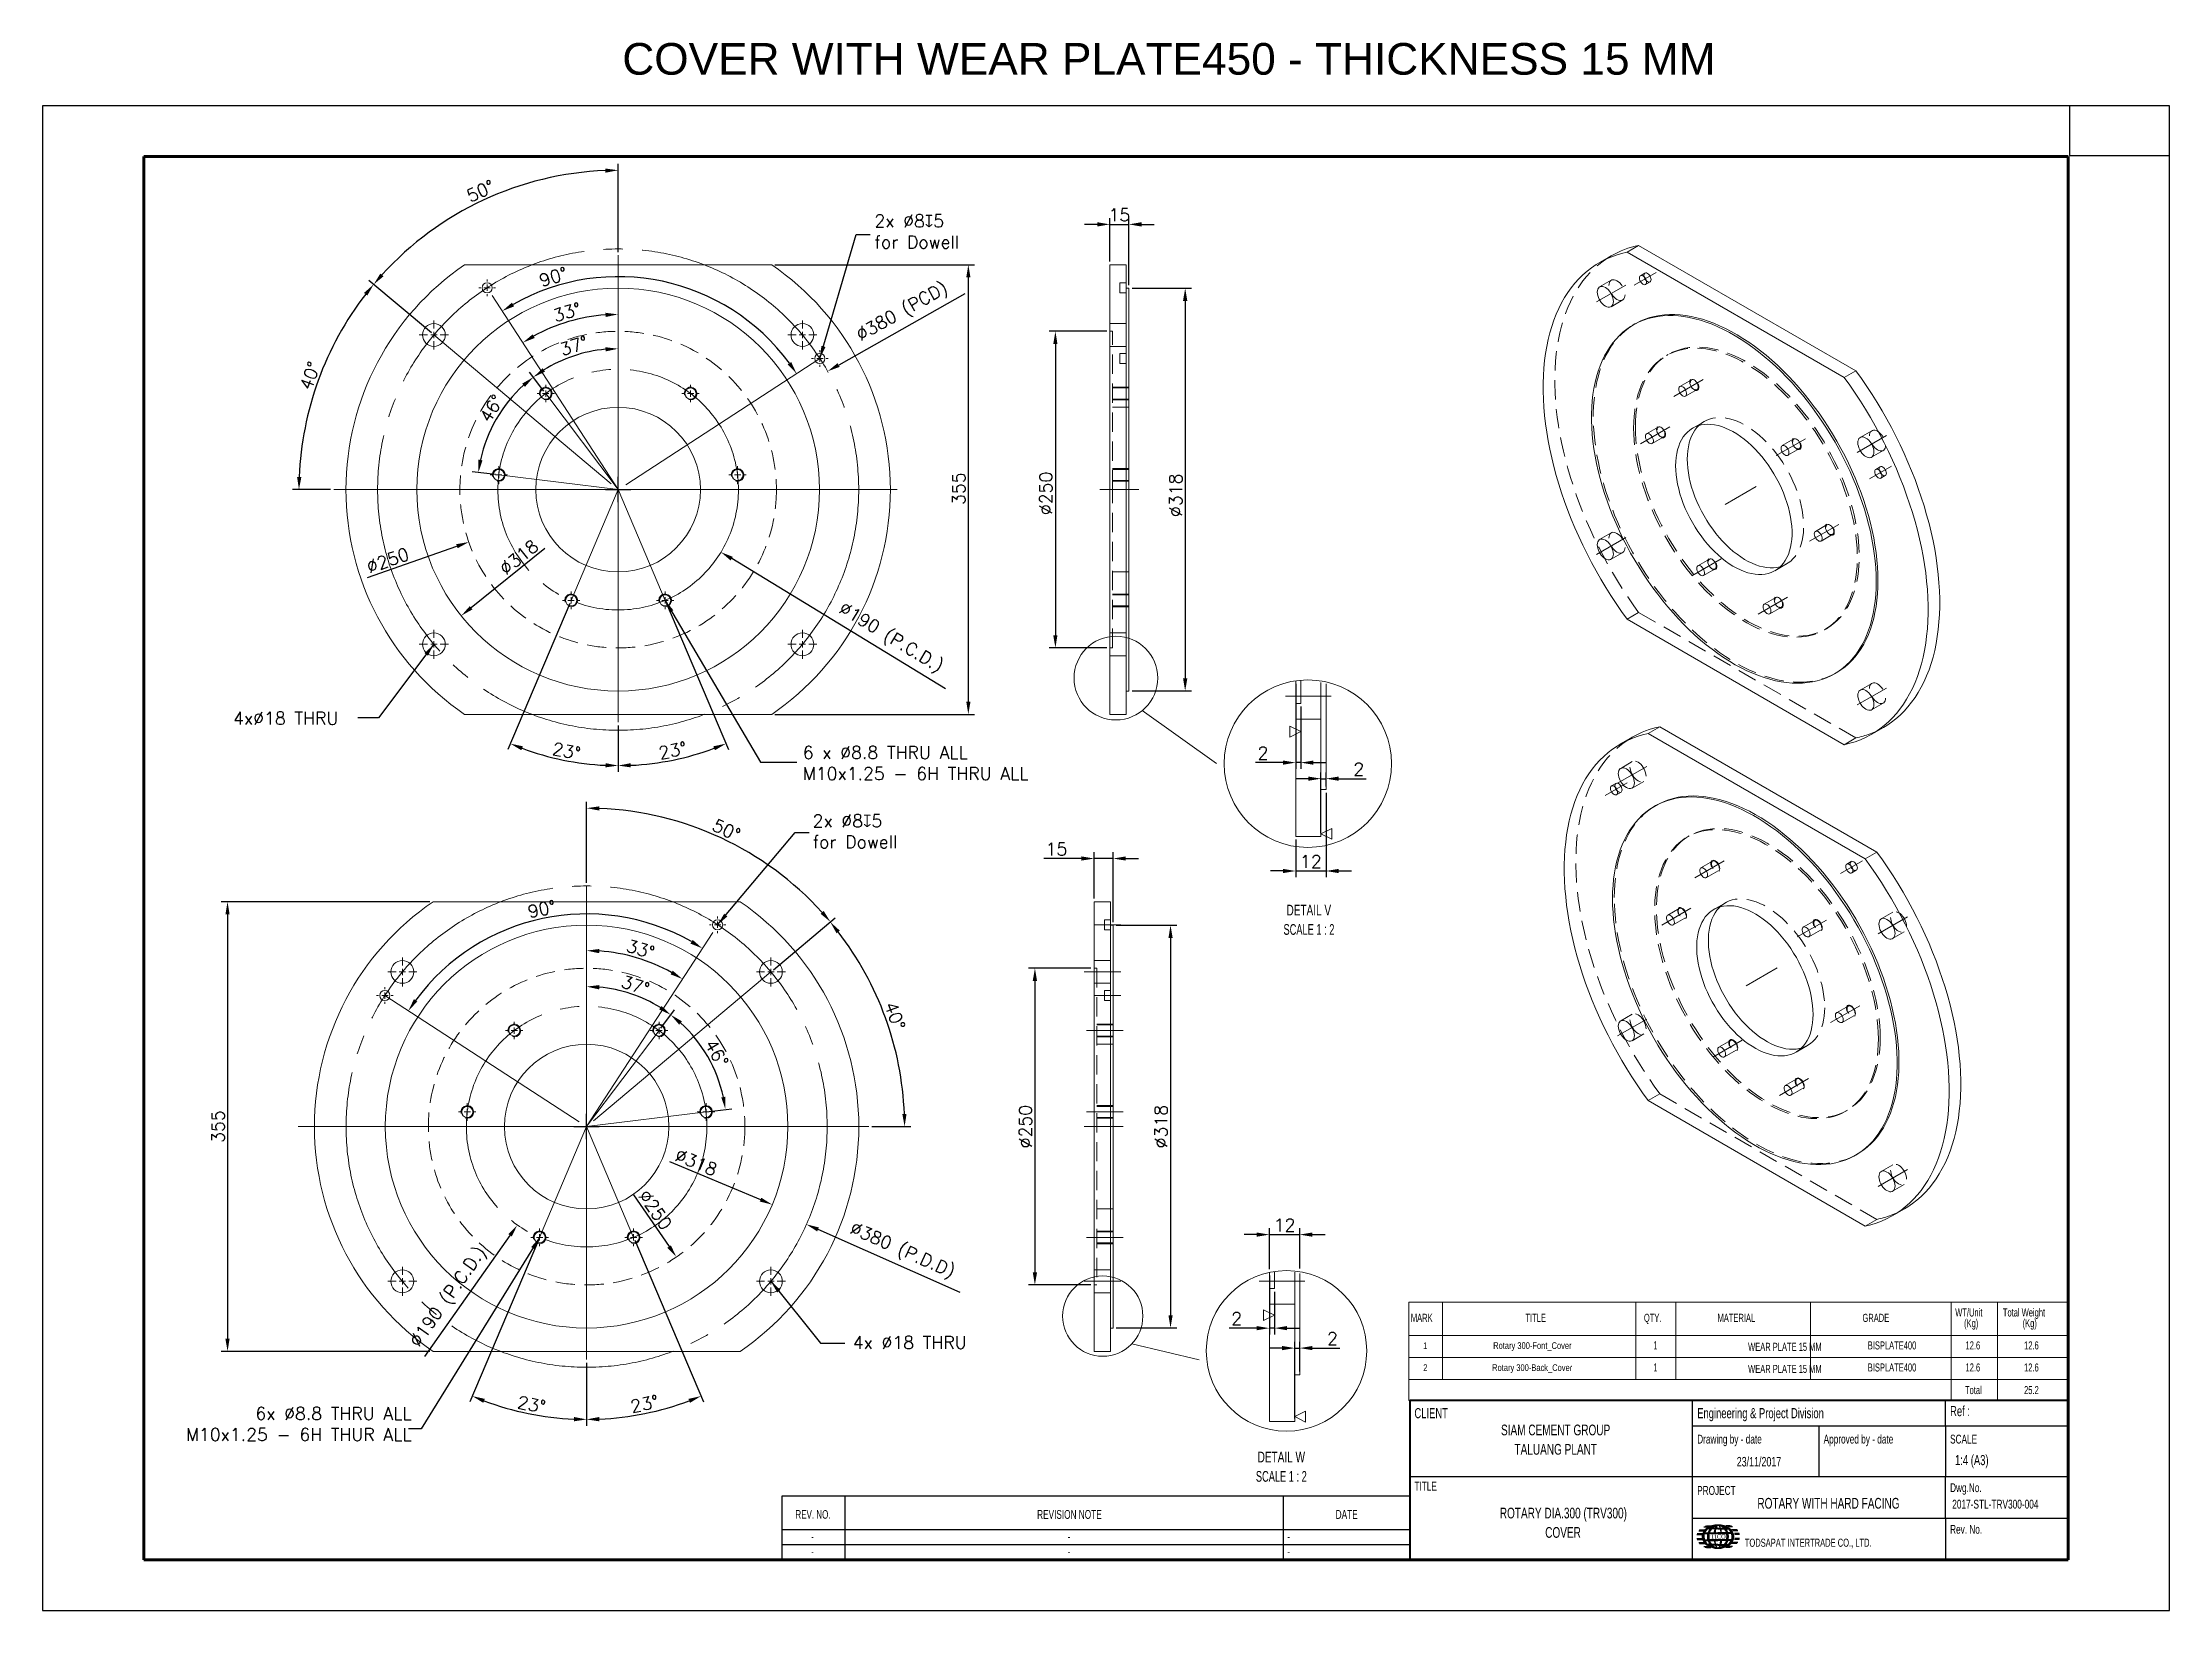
# Model space of a CAD drawing. Header units: millimetres. Extents: x -658 to 2778, y -783 to 455.
# Drawn here: x -658 to 1022, y -783 to 455 of the extents above; entities that cross this region are included whole.
import ezdxf

# ---------------------------------------------------------------- set-up
doc = ezdxf.new("R2010")
doc.units = ezdxf.units.MM
doc.header["$LTSCALE"] = 12
doc.header["$MEASUREMENT"] = 0
doc.header["$PDSIZE"] = -3
for name, pattern in [('SLD-Center', [19.05, 15.24, -1.27, 1.27, -1.27]), ('SLD-Dashed', [1.905, 1.27, -0.635]), ('SLD-Solid', [0])]:
    doc.linetypes.add(name, pattern=pattern)
doc.layers.get('0').update_dxf_attribs({"color": 6})
for name, color, linetype in [('Frame', 7, 'Continuous'), ('Frame-title', 6, 'Continuous'), ('Layer1', 5, 'Continuous'), ('Layer2', 1, 'Continuous'), ('mainline', 3, 'Continuous'), ('SLD-0', 8, 'SLD-Solid'), ('text', 4, 'Continuous'), ('text-title', 7, 'Continuous')]:
    doc.layers.add(name, color=color, linetype=linetype)
doc.styles.add('SLDTEXTSTYLE1', font='TXT', dxfattribs={"width": 0.695402})
doc.styles.add('SLDTEXTSTYLE2', font='TXT', dxfattribs={"width": 0.7})
doc.styles.add('SLDTEXTSTYLE3', font='TXT', dxfattribs={"width": 0.645455})
doc.styles.get("Standard").update_dxf_attribs({"font": 'romans.shx'})
doc.styles.add('style2', font='swiss.ttf', dxfattribs={"height": 30})
doc.dimstyles.new('ISO-25', dxfattribs={"dimtxt": 2.5, "dimasz": 2.5, "dimexe": 1.25, "dimexo": 0.625, "dimtad": 1, "dimtxsty": 'Standard', "dimcen": 2.5, "dimadec": 0, "dimazin": 0, "dimtfac": 1, "dimtmove": 0, "dimatfit": 3, "dimfxl": 0, "dimarcsym": 0})

msp = doc.modelspace()

# ---------------------------------------------------------------- texts
at = {"color": 4, "linetype": 'Continuous', "lineweight": 0, "insert": (232.041, 454.569), "char_height": 25, "attachment_point": 2, "style": 'style2'}
msp.add_mtext('COVER WITH WEAR PLATE450 - THICKNESS 15 MM', dxfattribs=at)
at = {"color": 7, "linetype": 'SLD-Solid', "lineweight": 0, "char_height": 10}
for s, insert, attachment_point in [('2x ∅8{\\fGDT;x}5\\Pfor Dowell', (-0.575, 319.106), 1), ('4x∅18 THRU', (-507.104, -73.542), 1), ('6 x ∅8.8 THRU ALL\\PM10x1.25 - 6H THRU ALL\\P', (-57.121, -100.56), 1), ('2x ∅8{\\fGDT;x}5\\Pfor Dowell', (-49.371, -154.486), 1), ('4x ∅18 THRU', (-17.671, -566.347), 1), ('6x ∅8.8 THRU ALL\\PM10x1.25 - 6H THUR ALL', (-366.091, -635.723), 6)]:
    msp.add_mtext(s, dxfattribs=dict(at, insert=insert, attachment_point=attachment_point))
at = {"color": 0, "linetype": 'Continuous', "lineweight": 0, "style": 'SLDTEXTSTYLE2'}
for s, insert, char_height, attachment_point in [('MARK', (423.149, -548.726), 6.35, 1), ('TITLE', (513.662, -548.726), 6.35, 1), ('QTY.', (607.221, -548.726), 6.35, 1), ('MATERIAL', (665.388, -548.726), 6.35, 1), ('GRADE', (779.862, -548.726), 6.35, 1), ('WT/Unit', (853.14, -544.492), 6.35, 1), ('(Kg)', (860.131, -552.959), 6.35, 1), ('Total Weight', (890.763, -544.492), 6.35, 1), ('(Kg)', (906.379, -552.959), 6.35, 1), ('1', (432.938, -571.163), 5.292, 1), ('Rotary 300-Font_Cover', (488.195, -571.163), 5.29167, 1), ('1', (614.647, -570.504), 6.35, 1), ('BISPLATE400', (784.072, -570.504), 6.35, 1), ('12.6', (861.283, -570.504), 6.35, 1), ('12.6', (907.532, -570.504), 6.35, 1), ('1', (614.647, -587.917), 6.35, 1), ('WEAR PLATE 15 MM', (689.523, -571.61), 6.35, 1), ('BISPLATE400', (784.072, -587.917), 6.35, 1), ('12.6', (861.283, -587.917), 6.35, 1), ('12.6', (907.532, -587.917), 6.35, 1), ('2', (432.938, -588.576), 5.292, 1), ('Rotary 300-Back_Cover', (487.372, -588.576), 5.29167, 1), ('WEAR PLATE 15 MM', (689.523, -589.024), 6.35, 1), ('Total', (860.871, -605.761), 6.35, 1), ('25.2', (907.532, -605.761), 6.35, 1), ('ROTARY DIA.300 (TRV300)', (543.624, -701.801), 8.46667, 2), ('COVER', (543.365, -717.09), 8.4667, 2)]:
    msp.add_mtext(s, dxfattribs=dict(at, insert=insert, char_height=char_height, attachment_point=attachment_point))
at = {"color": 7, "linetype": 'Continuous', "lineweight": 0, "style": 'SLDTEXTSTYLE2'}
for s, insert, char_height, attachment_point in [('23/11/2017', (698.127, -661.737), 7.5, 2), ('ROTARY WITH HARD FACING', (696.865, -694.076), 8.46667, 1), ('2017-STL-TRV300-004', (850.771, -695.502), 7, 1)]:
    msp.add_mtext(s, dxfattribs=dict(at, insert=insert, char_height=char_height, attachment_point=attachment_point))
at = {"layer": 'SLD-0', "attachment_point": 1, "style": 'SLDTEXTSTYLE1'}
for s, insert, char_height in [('Ref :', (849.089, -621.507), 8), ('CLIENT', (425.965, -623.149), 8), ('Engineering & Project Division', (649.325, -623.149), 8), ('Drawing by - date', (649.311, -644.149), 7), ('Approved by - date', (749.2, -644.149), 7), ('SCALE', (849.089, -644.149), 7), ('TITLE', (425.965, -681.292), 7), ('PROJECT', (649.311, -684.671), 7), ('Dwg.No.', (849.089, -682.507), 7), ('Rev. No.', (849.089, -715.364), 7)]:
    msp.add_mtext(s, dxfattribs=dict(at, insert=insert, char_height=char_height))
at = {"layer": 'text', "insert": (853.006, -660.219), "char_height": 8, "attachment_point": 1, "style": 'SLDTEXTSTYLE1'}
msp.add_mtext('1:4 (A3)', dxfattribs=at)
at = {"layer": 'text-title', "style": 'SLDTEXTSTYLE1'}
for s, insert, char_height, attachment_point in [('REV. NO.', (-49.087, -703.712), 6.8, 2), ('REVISION NOTE', (153.455, -703.612), 7, 2), ('DATE', (372.45, -703.612), 7, 2), ('-', (-49.419, -721.917), 5.6, 2), ('-', (-49.419, -733.917), 5.6, 2), ('-', (153.11, -721.915), 5.6, 2), ('-', (153.11, -733.915), 5.6, 2), ('-', (325.582, -721.915), 5.6, 1), ('-', (325.582, -733.915), 5.6, 1), ('TODSAPAT INTERTRADE CO., LTD.', (686.915, -726.239), 6.4, 1)]:
    msp.add_mtext(s, dxfattribs=dict(at, insert=insert, char_height=char_height, attachment_point=attachment_point))

# ---------------------------------------------------------------- blocks, each defined once
blk = doc.blocks.new('A$C423238B9')
at = {"layer": 'Layer1'}
for p, q in [((10.6, 30.4), (17.4, 30.4)), ((12.8, 34.5), (19.6, 34.5)), ((13.4, 35.1), (20.1, 35.1)), ((14, 35.9), (20.8, 35.9)), ((20, 40.1), (26.3, 40.1)), ((21.7, 40.8), (27.8, 40.8)), ((23.8, 41.5), (29.5, 41.5)), ((56.4, 41.5), (50.7, 41.5)), ((58.5, 40.8), (52.4, 40.8)), ((60.2, 40.1), (53.9, 40.1)), ((66.2, 35.9), (59.4, 35.9)), ((66.9, 35.1), (60.1, 35.1)), ((67.4, 34.5), (60.6, 34.5)), ((69.6, 30.4), (62.8, 30.4)), ((10.2, 29), (17, 29)), ((10.2, 23.5), (17, 23.5)), ((10.3, 29.7), (17.2, 29.7)), ((10.3, 22.8), (17.2, 22.8)), ((10.6, 22), (17.4, 22)), ((12.8, 18), (19.6, 18)), ((13.4, 17.3), (20.1, 17.3)), ((14, 16.5), (20.8, 16.5)), ((20, 12.3), (26.3, 12.3)), ((21.7, 11.6), (27.8, 11.6)), ((23.8, 10.9), (29.5, 10.9)), ((56.4, 10.9), (50.7, 10.9)), ((58.5, 11.6), (52.4, 11.6)), ((60.2, 12.3), (53.9, 12.3)), ((66.2, 16.5), (59.4, 16.5)), ((66.9, 17.3), (60.1, 17.3)), ((67.4, 18), (60.6, 18)), ((69.6, 22), (62.8, 22)), ((69.9, 29.7), (63, 29.7)), ((69.9, 22.8), (63, 22.8)), ((70, 29), (63.2, 29)), ((70, 23.5), (63.2, 23.5))]:
    blk.add_line(p, q, dxfattribs=at)
at = {"layer": 'Layer2'}
for p, q in [((20.5, 30.7), (25.9, 30.7)), ((20.8, 31.5), (26.1, 31.5)), ((29.2, 37.3), (25.1, 37.3)), ((29.9, 38.1), (26, 38.1)), ((39.7, 30.7), (27.4, 30.7)), ((27.6, 31.5), (34.9, 31.5)), ((36, 37.3), (30.3, 37.3)), ((36.2, 38.1), (30.9, 38.1)), ((35.7, 31.5), (39.7, 31.5)), ((39.7, 37.3), (36.5, 37.3)), ((39.7, 38.1), (36.7, 38.1)), ((39.7, 38.1), (42.7, 38.1)), ((39.7, 37.3), (42.9, 37.3)), ((43.8, 31.5), (39.7, 31.5)), ((39.7, 30.7), (52.1, 30.7)), ((43.3, 38.1), (48.6, 38.1)), ((43.5, 37.3), (49.1, 37.3)), ((51.9, 31.5), (44.6, 31.5)), ((49.6, 38.1), (53.5, 38.1)), ((50.2, 37.3), (54.4, 37.3)), ((58.7, 31.5), (53.3, 31.5)), ((59, 30.7), (53.5, 30.7)), ((20.5, 21.7), (25.9, 21.7)), ((20.8, 20.9), (26.1, 20.9)), ((29.2, 15.1), (25.1, 15.1)), ((29.9, 14.3), (26, 14.3)), ((39.7, 21.7), (27.4, 21.7)), ((27.4, 21.7), (39.7, 21.7)), ((27.6, 20.9), (34.9, 20.9)), ((36, 15.1), (30.3, 15.1)), ((36.2, 14.3), (30.9, 14.3)), ((35.7, 20.9), (39.7, 20.9)), ((39.7, 15.1), (36.5, 15.1)), ((39.7, 14.3), (36.7, 14.3)), ((39.7, 21.7), (52.1, 21.7)), ((52.1, 21.7), (39.7, 21.7)), ((43.8, 20.9), (39.7, 20.9)), ((39.7, 15.1), (42.9, 15.1)), ((39.7, 14.3), (42.7, 14.3)), ((43.3, 14.3), (48.6, 14.3)), ((43.5, 15.1), (49.1, 15.1)), ((51.9, 20.9), (44.6, 20.9)), ((49.6, 14.3), (53.5, 14.3)), ((50.2, 15.1), (54.4, 15.1)), ((58.7, 20.9), (53.3, 20.9)), ((59, 21.7), (53.5, 21.7))]:
    blk.add_line(p, q, dxfattribs=at)
for major_axis, ratio, start_param, end_param in [((-20, 0), 0.81474, 9.753125299455156, 16.03631060663474), ((-20, 0), 0.81474, 10.239118, 16.522303), ((0, 16.3), 0.879437, 11.323922, 17.607107), ((0, 16.3), 0.879437, 10.7148782070303, 16.99806351420989), ((0, 16.3), 0.879437, 11.8099142296908, 18.09309953687039), ((0, 16.3), 0.879437, 7.573286, 8.134678), ((0, 16.3), 0.879437, 7.103736, 7.525634), ((-0.1, 16.3), 0.262552, 0.817837, 1.240529), ((-0.1, 16.3), 0.262552, 0.065545, 0.753571), ((0, -16.3), 0.314277, 2.385136, 3.069213), ((0, -16.3), 0.314277, 1.899144, 2.321042), ((-20, 0), 0.81474, 9.144082, 9.705474), ((20, 0), 0.81474, 10.239118, 10.995574), ((0, 16.3), 0.879437, 8.182329, 8.604227), ((0, 16.3), 0.879437, 2.385136, 3.141593), ((0, 16.3), 0.314277, 1.899144, 2.321042), ((0, 16.3), 0.314277, 2.385136, 3.069213), ((0.1, -16.3), 0.262552, 0.065545, 0.753571), ((0.1, -16.3), 0.262552, 0.817837, 1.240529), ((0, 16.3), 0.879437, 10.245329, 10.667227), ((-20, 0), 0.81474, 8.674533, 9.096431)]:
    blk.add_ellipse((39.7, 26.2), major_axis=major_axis, ratio=ratio, start_param=start_param, end_param=end_param, dxfattribs=at)
at = {"layer": 'Layer2', "extrusion": (0, 0, -1)}
blk.add_ellipse((39.7, 26.2), major_axis=(-22.2, 0), ratio=0.733333, dxfattribs=at)
for major_axis, ratio, start_param, end_param in [((20, 0), 0.81474, 9.144082, 9.705474), ((20, 0), 0.81474, 9.753125, 10.175023), ((0, 16.3), 0.787941, 7.573286, 13.856471), ((0, 16.3), 0.787941, 7.573286, 13.856471), ((0, 16.3), 0.787941, 5.526729, 11.809914), ((0, 16.3), 0.787941, 7.103736389987955, 13.38692169716754), ((0, 16.3), 0.787941, 7.103736389987955, 13.38692169716754), ((20, 0), 0.81474, 10.239118, 10.995574), ((0, 16.3), 0.787941, 10.714878, 11.27627), ((0, 16.3), 0.787941, 10.714878, 11.27627), ((0, 16.3), 0.787941, 11.323922, 11.74582), ((0, -16.3), 0.314277, 1.899144, 2.321042), ((0, -16.3), 0.314277, 2.385136, 3.069213), ((0.1, 16.3), 0.262552, 0.065545, 0.753571), ((0.1, 16.3), 0.262552, 0.817837, 1.240529), ((20, 0), 0.81474, 8.674533, 9.096431), ((0, 16.3), 0.787941, 10.245329, 10.667227), ((0, 16.3), 0.787941, 10.245329, 10.667227), ((0, 16.3), 0.787941, 8.668322, 10.181234), ((0, 16.3), 0.787941, 8.668322, 10.181234), ((-0.1, -16.3), 0.262552, 0.817837, 1.240529), ((-0.1, -16.3), 0.262552, 0.065545, 0.753571), ((-20, 0), 0.81474, 10.239118, 10.995574), ((0, 16.3), 0.314277, 2.385136, 3.069213), ((0, 16.3), 0.314277, 1.899144, 2.321042), ((0, 16.3), 0.787941, 8.182329, 8.604227), ((0, 16.3), 0.787941, 8.182329, 8.604227)]:
    blk.add_ellipse((39.7, 26.2), major_axis=major_axis, ratio=ratio, start_param=start_param, end_param=end_param, dxfattribs=at)
at = {"layer": 'text', "color": 5, "insert": (40.1, 26.3), "char_height": 5.933, "attachment_point": 5}
blk.add_mtext('{\\fTimes New Roman|b0|i0|c0|p18;TICO}', dxfattribs=at)
blk = doc.blocks.new('SW_NOTE_52')
at = {"color": 0, "linetype": 'Continuous', "lineweight": 0, "char_height": 2.1167, "attachment_point": 2, "style": 'SLDTEXTSTYLE2'}
for s, insert in [('SIAM CEMENT GROUP', (11.38, 2.73)), ('TALUANG PLANT', (11.4, -1.09))]:
    blk.add_mtext(s, dxfattribs=dict(at, insert=insert))
blk = doc.blocks.new('*D38')
at = {"color": 0, "linetype": 'SLD-Solid', "lineweight": -2}
blk.add_line((-261.7, 179.8), (-272.9, 194.8), dxfattribs=at)
blk.add_arc((-203, 102), 111.2, 95.1535, 121.8465, dxfattribs=at)
at = {"color": 0, "linetype": 'SLD-Solid'}
for points in [[(-213.1, 214.4), (-212.9, 211.1), (-203, 213.2)], [(-260.7, 195.1), (-262.6, 197.8), (-269.9, 190.8)]]:
    blk.add_solid(points, dxfattribs=at)
at = {"layer": 'Defpoints', "color": 0, "linetype": 'SLD-Solid'}
for p in [(-203, 287), (-249.4, 203), (-260.2, 177.8), (-203, 102), (-203, -81.7)]:
    blk.add_point(p, dxfattribs=at)
at = {"color": 7, "linetype": 'SLD-Solid', "lineweight": 0, "insert": (-250, 216.9), "char_height": 10, "attachment_point": 1, "rotation": 17.618}
blk.add_mtext('37°', dxfattribs=at)
blk = doc.blocks.new('*D39')
at = {"color": 0, "linetype": 'SLD-Solid', "lineweight": -2}
for p, q in [((-261.7, 179.8), (-272.9, 194.8)), ((-299.8, 113.9), (-318.3, 116.1))]:
    blk.add_line(p, q, dxfattribs=at)
blk.add_arc((-203, 102), 111.2, 132.1535, 167.8465, dxfattribs=at)
at = {"color": 0, "linetype": 'SLD-Solid'}
for points in [[(-278.7, 185.7), (-276.6, 183.1), (-269.9, 190.8)], [(-310.1, 125.1), (-313.4, 125.7), (-313.4, 115.5)]]:
    blk.add_solid(points, dxfattribs=at)
at = {"layer": 'Defpoints', "color": 0, "linetype": 'SLD-Solid'}
for p in [(-260.2, 177.8), (-305.9, 144.2), (-297.3, 113.6), (-203, 102), (-203, 102)]:
    blk.add_point(p, dxfattribs=at)
at = {"color": 7, "linetype": 'SLD-Solid', "lineweight": 0, "insert": (-313.1, 159.3), "char_height": 10, "attachment_point": 1, "rotation": 57.8947}
blk.add_mtext('46°', dxfattribs=at)
blk = doc.blocks.new('*D40')
at = {"color": 0, "linetype": 'SLD-Solid', "lineweight": -2}
for p, q in [((-164.9, 12.2), (-115.9, -103.2)), ((-203, -84.2), (-203, -120.9))]:
    blk.add_line(p, q, dxfattribs=at)
blk.add_arc((-203, 102), 217.9, 272.6301, 290.3699, dxfattribs=at)
at = {"color": 0, "linetype": 'SLD-Solid'}
for points in [[(-127.8, -100.7), (-126.5, -103.8), (-117.9, -98.6)], [(-193, -117.3), (-193, -114), (-203, -115.9)]]:
    blk.add_solid(points, dxfattribs=at)
at = {"layer": 'Defpoints', "color": 0, "linetype": 'SLD-Solid'}
for p in [(-203, 287), (-203, 102), (-165.9, 14.5), (-203, -81.7), (-173.9, -113.9)]:
    blk.add_point(p, dxfattribs=at)
at = {"color": 7, "linetype": 'SLD-Solid', "lineweight": 0, "insert": (-171.8, -101.3), "char_height": 10, "attachment_point": 1, "rotation": 11.5}
blk.add_mtext('23°', dxfattribs=at)
blk = doc.blocks.new('*D41')
at = {"color": 0, "linetype": 'SLD-Solid', "lineweight": -2}
for p, q in [((-213, 102), (-193, 102)), ((-203, 92), (-203, 112)), ((55.7, -55.2), (-113.3, 47.5))]:
    blk.add_line(p, q, dxfattribs=at)
at = {"color": 0, "linetype": 'SLD-Solid'}
blk.add_solid([(-112.4, 48.9), (-114.1, 46), (-121.8, 52.6)], dxfattribs=at)
at = {"layer": 'Defpoints', "color": 0, "linetype": 'SLD-Solid'}
for p in [(-284.2, 151.3), (-121.8, 52.6)]:
    blk.add_point(p, dxfattribs=at)
at = {"color": 7, "linetype": 'SLD-Solid', "lineweight": 0, "insert": (-24.3, 14.2), "char_height": 10, "attachment_point": 1, "rotation": 328.7196}
blk.add_mtext('∅190 (P.C.D.)', dxfattribs=at)
blk = doc.blocks.new('*D42')
at = {"color": 0, "linetype": 'SLD-Solid', "lineweight": -2}
blk.add_arc((-203, 102), 138.3, 94.1436, 118.8564, dxfattribs=at)
at = {"color": 0, "linetype": 'SLD-Solid'}
for points in [[(-213, 241.6), (-212.9, 238.3), (-203, 240.3)], [(-268.9, 221.7), (-270.6, 224.5), (-278.3, 218)]]:
    blk.add_solid(points, dxfattribs=at)
at = {"layer": 'Defpoints', "color": 0, "linetype": 'SLD-Solid'}
for p in [(-203, 287), (-306.5, 261.3), (-229.4, 237.7), (-203, 102), (-203, -81.7)]:
    blk.add_point(p, dxfattribs=at)
at = {"color": 7, "linetype": 'SLD-Solid', "lineweight": 0, "insert": (-255.4, 243.7), "char_height": 10, "attachment_point": 1, "rotation": 16.5}
blk.add_mtext('33°', dxfattribs=at)
blk = doc.blocks.new('*D43')
at = {"color": 0, "linetype": 'SLD-Solid', "lineweight": -2}
blk.add_arc((-203, 102), 168.1, 36.409, 119.591, dxfattribs=at)
at = {"color": 0, "linetype": 'SLD-Solid'}
for points in [[(-285.1, 246.7), (-286.9, 249.6), (-294.5, 243)], [(-66.3, 202.7), (-69.1, 200.8), (-62, 193.5)]]:
    blk.add_solid(points, dxfattribs=at)
at = {"layer": 'Defpoints', "color": 0, "linetype": 'SLD-Solid'}
for p in [(-306.5, 261.3), (-126.7, 251.7), (-43.6, 205.5), (-203, 102), (-203, 102)]:
    blk.add_point(p, dxfattribs=at)
at = {"color": 7, "linetype": 'SLD-Solid', "lineweight": 0, "insert": (-266.3, 271.4), "char_height": 10, "attachment_point": 1, "rotation": 17.3314}
blk.add_mtext('90°', dxfattribs=at)
blk = doc.blocks.new('*D44')
at = {"color": 0, "linetype": 'SLD-Solid', "lineweight": -2}
for p, q in [((-203, 289.5), (-203, 359.1)), ((-350.5, 225.7), (-399.9, 267.2))]:
    blk.add_line(p, q, dxfattribs=at)
blk.add_arc((-203, 102), 252.1, 92.273, 137.727, dxfattribs=at)
at = {"color": 0, "linetype": 'SLD-Solid'}
for points in [[(-213, 355.5), (-213, 352.2), (-203, 354.1)], [(-388.3, 270.4), (-390.8, 272.6), (-396.1, 264)]]:
    blk.add_solid(points, dxfattribs=at)
at = {"layer": 'Defpoints', "color": 0, "linetype": 'SLD-Solid'}
for p in [(-275.3, 343.5), (-203, 287), (-348.5, 224.1), (-203, 102), (-203, -81.7)]:
    blk.add_point(p, dxfattribs=at)
at = {"color": 7, "linetype": 'SLD-Solid', "lineweight": 0, "insert": (-323.9, 337.5), "char_height": 10, "attachment_point": 1, "rotation": 25}
blk.add_mtext('50°', dxfattribs=at)
blk = doc.blocks.new('*D45')
at = {"color": 0, "linetype": 'SLD-Solid', "lineweight": -2}
for p, q in [((-350.5, 225.7), (-399.9, 267.2)), ((-430.1, 102), (-460.1, 102))]:
    blk.add_line(p, q, dxfattribs=at)
blk.add_arc((-203, 102), 252.1, 142.273, 177.727, dxfattribs=at)
at = {"color": 0, "linetype": 'SLD-Solid'}
for points in [[(-403.7, 257.3), (-401.1, 255.2), (-396.1, 264)], [(-453.2, 111.9), (-456.6, 112), (-455.1, 102)]]:
    blk.add_solid(points, dxfattribs=at)
at = {"layer": 'Defpoints', "color": 0, "linetype": 'SLD-Solid'}
for p in [(-348.5, 224.1), (-428.3, 215.1), (-427.6, 102), (-203, 102), (17.5, 102)]:
    blk.add_point(p, dxfattribs=at)
at = {"color": 7, "linetype": 'SLD-Solid', "lineweight": 0, "insert": (-455, 183.1), "char_height": 10, "attachment_point": 1, "rotation": 70}
blk.add_mtext('40°', dxfattribs=at)
blk = doc.blocks.new('*D46')
at = {"color": 0, "linetype": 'SLD-Solid', "lineweight": -2}
for p, q in [((70.8, 256.6), (-28.8, 200.3)), ((-213, 102), (-193, 102)), ((-203, 92), (-203, 112))]:
    blk.add_line(p, q, dxfattribs=at)
at = {"color": 0, "linetype": 'SLD-Solid'}
blk.add_solid([(-29.7, 201.8), (-28, 198.9), (-37.5, 195.4)], dxfattribs=at)
at = {"layer": 'Defpoints', "color": 0, "linetype": 'SLD-Solid'}
for p in [(-37.5, 195.4), (-368.4, 8.6)]:
    blk.add_point(p, dxfattribs=at)
at = {"color": 7, "linetype": 'SLD-Solid', "lineweight": 0, "insert": (-16.4, 227.7), "char_height": 10, "attachment_point": 1, "rotation": 29.4523}
blk.add_mtext('∅380 (PCD)', dxfattribs=at)
blk = doc.blocks.new('*D47')
at = {"color": 0, "linetype": 'SLD-Solid', "lineweight": -2}
for p, q in [((-79.2, 279.5), (78.6, 279.5)), ((73.6, 269.5), (73.6, -65.5)), ((-79.2, -75.5), (78.6, -75.5))]:
    blk.add_line(p, q, dxfattribs=at)
at = {"color": 0, "linetype": 'SLD-Solid'}
for points in [[(72, 269.5), (75.3, 269.5), (73.6, 279.5)], [(72, -65.5), (75.3, -65.5), (73.6, -75.5)]]:
    blk.add_solid(points, dxfattribs=at)
at = {"layer": 'Defpoints', "color": 0, "linetype": 'SLD-Solid'}
for p in [(-81.7, 279.5), (-81.7, -75.5), (73.6, -75.5)]:
    blk.add_point(p, dxfattribs=at)
at = {"color": 7, "linetype": 'SLD-Solid', "lineweight": 0, "insert": (61.1, 102.7), "char_height": 10, "attachment_point": 2, "rotation": 90}
blk.add_mtext('355', dxfattribs=at)
blk = doc.blocks.new('*D48')
at = {"color": 0, "linetype": 'SLD-Solid', "lineweight": -2}
blk.add_line((-261, 55.4), (-319.1, 8.7), dxfattribs=at)
at = {"color": 0, "linetype": 'SLD-Solid'}
blk.add_solid([(-320.2, 10), (-318.1, 7.4), (-326.9, 2.4)], dxfattribs=at)
at = {"layer": 'Defpoints', "color": 0, "linetype": 'SLD-Solid'}
for p in [(-79, 201.6), (-326.9, 2.4)]:
    blk.add_point(p, dxfattribs=at)
at = {"color": 7, "linetype": 'SLD-Solid', "lineweight": 0, "insert": (-297.9, 41.8), "char_height": 10, "attachment_point": 1, "rotation": 38.7777}
blk.add_mtext('∅318', dxfattribs=at)
blk = doc.blocks.new('*D49')
at = {"color": 0, "linetype": 'SLD-Solid', "lineweight": -2}
for p, q in [((-213, 102), (-193, 102)), ((-203, 92), (-203, 112)), ((-401, 32.5), (-330.4, 57.3))]:
    blk.add_line(p, q, dxfattribs=at)
at = {"color": 0, "linetype": 'SLD-Solid'}
blk.add_solid([(-330.9, 58.9), (-329.8, 55.7), (-320.9, 60.6)], dxfattribs=at)
at = {"layer": 'Defpoints', "color": 0, "linetype": 'SLD-Solid'}
for p in [(-85, 143.4), (-320.9, 60.6)]:
    blk.add_point(p, dxfattribs=at)
at = {"color": 7, "linetype": 'SLD-Solid', "lineweight": 0, "insert": (-402.8, 45.1), "char_height": 10, "attachment_point": 1, "rotation": 19.3342}
blk.add_mtext('∅250', dxfattribs=at)
blk = doc.blocks.new('SW_CENTERMARKSYMBOL_61')
at = {"color": 0, "linetype": 'SLD-Solid', "lineweight": 0}
for p, q in [((0, 1.25), (0, 46.26)), ((-1.25, 0), (-56.14, 0)), ((0, 0), (-0.63, 0)), ((0, 0), (0, 0.62)), ((0, 0), (0, -0.63)), ((0, 0), (0.62, 0)), ((1.25, 0), (55.13, 0)), ((0, -1.25), (0, -45.91))]:
    blk.add_line(p, q, dxfattribs=at)
blk = doc.blocks.new('SW_CENTERMARKSYMBOL_62')
at = {"color": 0, "linetype": 'SLD-Solid', "lineweight": 0}
for p, q in [((-1.25, 0), (-2.875, 0)), ((0, 0), (-0.625, 0)), ((0, 1.25), (0, 2.875)), ((0, 0), (0, 0.625)), ((0, 0), (0, -0.625)), ((0, 0), (0.625, 0)), ((1.25, 0), (2.875, 0)), ((0, -1.25), (0, -2.875))]:
    blk.add_line(p, q, dxfattribs=at)
blk = doc.blocks.new('SW_CENTERMARKSYMBOL_63')
at = {"color": 0, "linetype": 'SLD-Solid', "lineweight": 0}
for p, q in [((-1.25, 0), (-2.875, 0)), ((0, 0), (-0.625, 0)), ((0, 1.25), (0, 2.875)), ((0, 0), (0, 0.625)), ((0, 0), (0, -0.625)), ((0, 0), (0.625, 0)), ((1.25, 0), (2.875, 0)), ((0, -1.25), (0, -2.875))]:
    blk.add_line(p, q, dxfattribs=at)
blk = doc.blocks.new('SW_CENTERMARKSYMBOL_64')
at = {"color": 0, "linetype": 'SLD-Solid', "lineweight": 0}
for p, q in [((-1.25, 0), (-2.875, 0)), ((0, 0), (-0.625, 0)), ((0, 1.25), (0, 2.875)), ((0, 0), (0, 0.625)), ((0, 0), (0, -0.625)), ((0, 0), (0.625, 0)), ((1.25, 0), (2.875, 0)), ((0, -1.25), (0, -2.875))]:
    blk.add_line(p, q, dxfattribs=at)
blk = doc.blocks.new('SW_CENTERMARKSYMBOL_65')
at = {"color": 0, "linetype": 'SLD-Solid', "lineweight": 0}
for p, q in [((-1.25, 0), (-2.875, 0)), ((0, 0), (-0.625, 0)), ((0, 1.25), (0, 2.875)), ((0, 0), (0, 0.625)), ((0, 0), (0, -0.625)), ((0, 0), (0.625, 0)), ((1.25, 0), (2.875, 0)), ((0, -1.25), (0, -2.875))]:
    blk.add_line(p, q, dxfattribs=at)
blk = doc.blocks.new('SW_CENTERMARKSYMBOL_66')
at = {"color": 0, "linetype": 'SLD-Solid', "lineweight": 0}
for p, q in [((-1.25, 0), (-1.725, 0)), ((0, 0), (-0.625, 0)), ((0, 1.25), (0, 1.725)), ((0, 0), (0, 0.625)), ((0, 0), (0, -0.625)), ((0, 0), (0.625, 0)), ((1.25, 0), (1.725, 0)), ((0, -1.25), (0, -1.725))]:
    blk.add_line(p, q, dxfattribs=at)
blk = doc.blocks.new('SW_CENTERMARKSYMBOL_67')
at = {"color": 0, "linetype": 'SLD-Solid', "lineweight": 0}
for p, q in [((-1.25, 0), (-1.725, 0)), ((0, 0), (-0.625, 0)), ((0, 1.25), (0, 1.725)), ((0, 0), (0, 0.625)), ((0, 0), (0, -0.625)), ((0, 0), (0.625, 0)), ((1.25, 0), (1.725, 0)), ((0, -1.25), (0, -1.725))]:
    blk.add_line(p, q, dxfattribs=at)
blk = doc.blocks.new('SW_CENTERMARKSYMBOL_68')
at = {"color": 0, "linetype": 'SLD-Solid', "lineweight": 0}
for p, q in [((-1.25, 0), (-1.725, 0)), ((0, 0), (-0.625, 0)), ((0, 1.25), (0, 1.725)), ((0, 0), (0, 0.625)), ((0, 0), (0, -0.625)), ((0, 0), (0.625, 0)), ((1.25, 0), (1.725, 0)), ((0, -1.25), (0, -1.725))]:
    blk.add_line(p, q, dxfattribs=at)
blk = doc.blocks.new('SW_CENTERMARKSYMBOL_69')
at = {"color": 0, "linetype": 'SLD-Solid', "lineweight": 0}
for p, q in [((-1.25, 0), (-1.725, 0)), ((0, 0), (-0.625, 0)), ((0, 1.25), (0, 1.725)), ((0, 0), (0, 0.625)), ((0, 0), (0, -0.625)), ((0, 0), (0.625, 0)), ((1.25, 0), (1.725, 0)), ((0, -1.25), (0, -1.725))]:
    blk.add_line(p, q, dxfattribs=at)
blk = doc.blocks.new('SW_CENTERMARKSYMBOL_70')
at = {"color": 0, "linetype": 'SLD-Solid', "lineweight": 0}
for p, q in [((-1.25, 0), (-1.725, 0)), ((0, 0), (-0.625, 0)), ((0, 1.25), (0, 1.725)), ((0, 0), (0, 0.625)), ((0, 0), (0, -0.625)), ((0, 0), (0.625, 0)), ((1.25, 0), (1.725, 0)), ((0, -1.25), (0, -1.725))]:
    blk.add_line(p, q, dxfattribs=at)
blk = doc.blocks.new('SW_CENTERMARKSYMBOL_71')
at = {"color": 0, "linetype": 'SLD-Solid', "lineweight": 0}
for p, q in [((-1.25, 0), (-1.725, 0)), ((0, 0), (-0.625, 0)), ((0, 1.25), (0, 1.725)), ((0, 0), (0, 0.625)), ((0, 0), (0, -0.625)), ((0, 0), (0.625, 0)), ((1.25, 0), (1.725, 0)), ((0, -1.25), (0, -1.725))]:
    blk.add_line(p, q, dxfattribs=at)
blk = doc.blocks.new('SW_CENTERMARKSYMBOL_72')
at = {"color": 0, "linetype": 'SLD-Solid', "lineweight": 0}
for p, q in [((-1.25, 0), (-1.625, 0)), ((0, 0), (-0.625, 0)), ((0, 1.25), (0, 1.625)), ((0, 0), (0, 0.625)), ((0, 0), (0, -0.625)), ((0, 0), (0.625, 0)), ((1.25, 0), (1.625, 0)), ((0, -1.25), (0, -1.625))]:
    blk.add_line(p, q, dxfattribs=at)
blk = doc.blocks.new('SW_CENTERMARKSYMBOL_73')
at = {"color": 0, "linetype": 'SLD-Solid', "lineweight": 0}
for p, q in [((-1.25, 0), (-1.625, 0)), ((0, 0), (-0.625, 0)), ((0, 1.25), (0, 1.625)), ((0, 0), (0, 0.625)), ((0, 0), (0, -0.625)), ((0, 0), (0.625, 0)), ((1.25, 0), (1.625, 0)), ((0, -1.25), (0, -1.625))]:
    blk.add_line(p, q, dxfattribs=at)
blk = doc.blocks.new('*D50')
at = {"color": 0, "linetype": 'SLD-Solid', "lineweight": -2}
for p, q in [((175.4, 311.4), (165.4, 311.4)), ((185.4, 282), (185.4, 316.4)), ((185.4, 311.4), (200.4, 311.4)), ((200.4, 263.5), (200.4, 316.4)), ((210.4, 311.4), (220.4, 311.4))]:
    blk.add_line(p, q, dxfattribs=at)
at = {"color": 0, "linetype": 'SLD-Solid'}
for points in [[(175.4, 313.1), (175.4, 309.7), (185.4, 311.4)], [(210.4, 313.1), (210.4, 309.7), (200.4, 311.4)]]:
    blk.add_solid(points, dxfattribs=at)
at = {"layer": 'Defpoints', "color": 0, "linetype": 'SLD-Solid'}
for p in [(200.4, 311.4), (185.4, 279.5), (200.4, 261)]:
    blk.add_point(p, dxfattribs=at)
at = {"color": 7, "linetype": 'SLD-Solid', "lineweight": 0, "insert": (192.9, 323.9), "char_height": 10, "attachment_point": 2}
blk.add_mtext('15', dxfattribs=at)
blk = doc.blocks.new('*D51')
at = {"color": 0, "linetype": 'SLD-Solid', "lineweight": -2}
for p, q in [((182.9, 227), (137.4, 227)), ((142.4, 217), (142.4, -13)), ((182.9, -23), (137.4, -23))]:
    blk.add_line(p, q, dxfattribs=at)
at = {"color": 0, "linetype": 'SLD-Solid'}
for points in [[(140.7, 217), (144, 217), (142.4, 227)], [(140.7, -13), (144, -13), (142.4, -23)]]:
    blk.add_solid(points, dxfattribs=at)
at = {"layer": 'Defpoints', "color": 0, "linetype": 'SLD-Solid'}
for p in [(185.4, 227), (142.4, -23), (185.4, -23)]:
    blk.add_point(p, dxfattribs=at)
at = {"color": 7, "linetype": 'SLD-Solid', "lineweight": 0, "insert": (129.9, 99), "char_height": 10, "attachment_point": 2, "rotation": 90}
blk.add_mtext('%%c250', dxfattribs=at)
blk = doc.blocks.new('*D52')
at = {"color": 0, "linetype": 'SLD-Solid', "lineweight": -2}
for p, q in [((202.9, 261), (249.9, 261)), ((244.9, 251), (244.9, -47)), ((202.9, -57), (249.9, -57))]:
    blk.add_line(p, q, dxfattribs=at)
at = {"color": 0, "linetype": 'SLD-Solid'}
for points in [[(243.2, 251), (246.6, 251), (244.9, 261)], [(243.2, -47), (246.6, -47), (244.9, -57)]]:
    blk.add_solid(points, dxfattribs=at)
at = {"layer": 'Defpoints', "color": 0, "linetype": 'SLD-Solid'}
for p in [(200.4, 261), (200.4, -57), (244.9, -57)]:
    blk.add_point(p, dxfattribs=at)
at = {"color": 7, "linetype": 'SLD-Solid', "lineweight": 0, "insert": (232.4, 97.5), "char_height": 10, "attachment_point": 2, "rotation": 90}
blk.add_mtext('%%c318', dxfattribs=at)
blk = doc.blocks.new('*D53')
at = {"color": 0, "linetype": 'SLD-Solid', "lineweight": -2}
for p, q in [((-189.8, -490.7), (-135.6, -618.3)), ((-227.9, -587.3), (-227.9, -637.1))]:
    blk.add_line(p, q, dxfattribs=at)
blk.add_arc((-227.9, -400.9), 231.2, 272.4785, 290.5215, dxfattribs=at)
at = {"color": 0, "linetype": 'SLD-Solid'}
for points in [[(-147.5, -615.9), (-146.2, -619), (-137.6, -613.7)], [(-217.9, -633.6), (-217.9, -630.2), (-227.9, -632.1)]]:
    blk.add_solid(points, dxfattribs=at)
at = {"layer": 'Defpoints', "color": 0, "linetype": 'SLD-Solid'}
for p in [(-227.9, -210.9), (-227.9, -400.9), (-190.8, -488.4), (-227.9, -584.8), (-197, -630.1)]:
    blk.add_point(p, dxfattribs=at)
at = {"color": 7, "linetype": 'SLD-Solid', "lineweight": 0, "insert": (-194.1, -617.2), "char_height": 10, "attachment_point": 1, "rotation": 11.5}
blk.add_mtext('23°', dxfattribs=at)
blk = doc.blocks.new('*D54')
at = {"color": 0, "linetype": 'SLD-Solid', "lineweight": -2}
blk.add_line((-169.2, -323.1), (-158.4, -308.7), dxfattribs=at)
blk.add_arc((-227.9, -400.9), 110.5, 58.1877, 84.8123, dxfattribs=at)
at = {"color": 0, "linetype": 'SLD-Solid'}
for points in [[(-218, -292.6), (-217.8, -289.2), (-227.9, -290.4)], [(-168.7, -305.7), (-170.6, -308.4), (-161.4, -312.7)]]:
    blk.add_solid(points, dxfattribs=at)
at = {"layer": 'Defpoints', "color": 0, "linetype": 'SLD-Solid'}
for p in [(-227.9, -210.9), (-181.8, -300.5), (-170.7, -325.1), (-227.9, -400.9), (-227.9, -584.8)]:
    blk.add_point(p, dxfattribs=at)
at = {"color": 7, "linetype": 'SLD-Solid', "lineweight": 0, "insert": (-198.3, -281.1), "char_height": 10, "attachment_point": 1, "rotation": 341.5}
blk.add_mtext('37°', dxfattribs=at)
blk = doc.blocks.new('*D55')
at = {"color": 0, "linetype": 'SLD-Solid', "lineweight": -2}
for p, q in [((-169.2, -323.1), (-158.4, -308.7)), ((-131.1, -389.1), (-113.3, -386.9))]:
    blk.add_line(p, q, dxfattribs=at)
blk.add_arc((-227.9, -400.9), 110.5, 12.1877, 47.8123, dxfattribs=at)
at = {"color": 0, "linetype": 'SLD-Solid'}
for points in [[(-154.8, -320.4), (-152.6, -317.8), (-161.4, -312.7)], [(-118.2, -377.3), (-121.5, -377.9), (-118.2, -387.5)]]:
    blk.add_solid(points, dxfattribs=at)
at = {"layer": 'Defpoints', "color": 0, "linetype": 'SLD-Solid'}
for p in [(-170.7, -325.1), (-125.7, -358.9), (-227.9, -400.9), (-227.9, -400.9), (-133.6, -389.4)]:
    blk.add_point(p, dxfattribs=at)
at = {"color": 7, "linetype": 'SLD-Solid', "lineweight": 0, "insert": (-126.4, -330.8), "char_height": 10, "attachment_point": 1, "rotation": 300}
blk.add_mtext('46°', dxfattribs=at)
blk = doc.blocks.new('*D56')
at = {"color": 0, "linetype": 'SLD-Solid', "lineweight": -2}
blk.add_arc((-227.9, -400.9), 139, 61.1238, 85.8762, dxfattribs=at)
at = {"color": 0, "linetype": 'SLD-Solid'}
for points in [[(-218, -264), (-217.8, -260.7), (-227.9, -262)], [(-159.9, -277.8), (-161.6, -280.7), (-152.2, -284.4)]]:
    blk.add_solid(points, dxfattribs=at)
at = {"layer": 'Defpoints', "color": 0, "linetype": 'SLD-Solid'}
for p in [(-227.9, -210.9), (-124.4, -241.6), (-175.8, -272.1), (-227.9, -400.9), (-227.9, -584.8)]:
    blk.add_point(p, dxfattribs=at)
at = {"color": 7, "linetype": 'SLD-Solid', "lineweight": 0, "insert": (-194.5, -252.9), "char_height": 10, "attachment_point": 1, "rotation": 343.5}
blk.add_mtext('33°', dxfattribs=at)
blk = doc.blocks.new('*D57')
at = {"color": 0, "linetype": 'SLD-Solid', "lineweight": -2}
blk.add_arc((-227.9, -400.9), 167.9, 60.4139, 143.5861, dxfattribs=at)
at = {"color": 0, "linetype": 'SLD-Solid'}
for points in [[(-144.1, -253.5), (-145.9, -256.4), (-136.5, -260.2)], [(-361.6, -302.2), (-364.3, -300.3), (-368.7, -309.5)]]:
    blk.add_solid(points, dxfattribs=at)
at = {"layer": 'Defpoints', "color": 0, "linetype": 'SLD-Solid'}
for p in [(-219.1, -233.3), (-124.4, -241.6), (-387.2, -297.5), (-227.9, -400.9), (-227.9, -400.9)]:
    blk.add_point(p, dxfattribs=at)
at = {"color": 7, "linetype": 'SLD-Solid', "lineweight": 0, "insert": (-275.2, -226.6), "char_height": 10, "attachment_point": 1, "rotation": 12}
blk.add_mtext('90°', dxfattribs=at)
blk = doc.blocks.new('*D58')
at = {"color": 0, "linetype": 'SLD-Solid', "lineweight": -2}
for p, q in [((-227.9, -208.4), (-227.9, -144.5)), ((-80.4, -277.2), (-31.5, -236.1))]:
    blk.add_line(p, q, dxfattribs=at)
blk.add_arc((-227.9, -400.9), 251.4, 42.2791, 87.7209, dxfattribs=at)
at = {"color": 0, "linetype": 'SLD-Solid'}
for points in [[(-217.9, -151.4), (-217.9, -148.1), (-227.9, -149.5)], [(-40.6, -230.7), (-43.1, -232.9), (-35.3, -239.3)]]:
    blk.add_solid(points, dxfattribs=at)
at = {"layer": 'Defpoints', "color": 0, "linetype": 'SLD-Solid'}
for p in [(-89.7, -190.9), (-227.9, -210.9), (-82.3, -278.8), (-227.9, -400.9), (-227.9, -584.8)]:
    blk.add_point(p, dxfattribs=at)
at = {"color": 7, "linetype": 'SLD-Solid', "lineweight": 0, "insert": (-125.4, -157.5), "char_height": 10, "attachment_point": 1, "rotation": 335}
blk.add_mtext('50°', dxfattribs=at)
blk = doc.blocks.new('*D59')
at = {"color": 0, "linetype": 'SLD-Solid', "lineweight": -2}
for p, q in [((-80.4, -277.2), (-31.6, -236.2)), ((-2.6, -400.9), (28.3, -400.9))]:
    blk.add_line(p, q, dxfattribs=at)
blk.add_arc((-227.9, -400.9), 251.2, 2.2808, 37.7192, dxfattribs=at)
at = {"color": 0, "linetype": 'SLD-Solid'}
for points in [[(-30.5, -248.3), (-27.9, -246.2), (-35.4, -239.4)], [(24.8, -390.9), (21.5, -391), (23.3, -400.9)]]:
    blk.add_solid(points, dxfattribs=at)
at = {"layer": 'Defpoints', "color": 0, "linetype": 'SLD-Solid'}
for p in [(-82.3, -278.8), (16.6, -343), (-455.8, -400.9), (-227.9, -400.9), (-5.1, -400.9)]:
    blk.add_point(p, dxfattribs=at)
at = {"color": 7, "linetype": 'SLD-Solid', "lineweight": 0, "insert": (16.5, -301.3), "char_height": 10, "attachment_point": 1, "rotation": 290}
blk.add_mtext('40°', dxfattribs=at)
blk = doc.blocks.new('*D60')
at = {"color": 0, "linetype": 'SLD-Solid', "lineweight": -2}
for p, q in [((-237.9, -400.9), (-217.9, -400.9)), ((-227.9, -410.9), (-227.9, -390.9)), ((-355.7, -582.4), (-288.3, -486.8))]:
    blk.add_line(p, q, dxfattribs=at)
at = {"color": 0, "linetype": 'SLD-Solid'}
blk.add_solid([(-289.7, -485.8), (-287, -487.7), (-282.6, -478.6)], dxfattribs=at)
at = {"layer": 'Defpoints', "color": 0, "linetype": 'SLD-Solid'}
for p in [(-173.2, -323.3), (-282.6, -478.6)]:
    blk.add_point(p, dxfattribs=at)
at = {"color": 7, "linetype": 'SLD-Solid', "lineweight": 0, "insert": (-368.7, -570.1), "char_height": 10, "attachment_point": 1, "rotation": 54.8462}
blk.add_mtext('∅190 (P.C.D.)', dxfattribs=at)
blk = doc.blocks.new('*D61')
at = {"color": 0, "linetype": 'SLD-Solid', "lineweight": -2}
for p, q in [((-237.9, -400.9), (-217.9, -400.9)), ((-227.9, -410.9), (-227.9, -390.9)), ((67.1, -532), (-45.1, -482.2))]:
    blk.add_line(p, q, dxfattribs=at)
at = {"color": 0, "linetype": 'SLD-Solid'}
blk.add_solid([(-44.4, -480.6), (-45.8, -483.7), (-54.3, -478.1)], dxfattribs=at)
at = {"layer": 'Defpoints', "color": 0, "linetype": 'SLD-Solid'}
for p in [(-401.5, -323.8), (-54.3, -478.1)]:
    blk.add_point(p, dxfattribs=at)
at = {"color": 7, "linetype": 'SLD-Solid', "lineweight": 0, "insert": (-16.8, -475.4), "char_height": 10, "attachment_point": 1, "rotation": 336.0362}
blk.add_mtext('∅380 (P.D.D)', dxfattribs=at)
blk = doc.blocks.new('*D62')
at = {"color": 0, "linetype": 'SLD-Solid', "lineweight": -2}
for p, q in [((-351.7, -223.4), (-516.5, -223.4)), ((-511.5, -233.4), (-511.5, -568.4)), ((-351.7, -578.4), (-516.5, -578.4))]:
    blk.add_line(p, q, dxfattribs=at)
at = {"color": 0, "linetype": 'SLD-Solid'}
for points in [[(-513.2, -233.4), (-509.9, -233.4), (-511.5, -223.4)], [(-513.2, -568.4), (-509.9, -568.4), (-511.5, -578.4)]]:
    blk.add_solid(points, dxfattribs=at)
at = {"layer": 'Defpoints', "color": 0, "linetype": 'SLD-Solid'}
for p in [(-349.2, -223.4), (-511.5, -578.4), (-349.2, -578.4)]:
    blk.add_point(p, dxfattribs=at)
at = {"color": 7, "linetype": 'SLD-Solid', "lineweight": 0, "insert": (-524, -400.9), "char_height": 10, "attachment_point": 2, "rotation": 90}
blk.add_mtext('355', dxfattribs=at)
blk = doc.blocks.new('*D63')
at = {"color": 0, "linetype": 'SLD-Solid', "lineweight": -2}
blk.add_line((-162.4, -428.4), (-90.5, -458.6), dxfattribs=at)
at = {"color": 0, "linetype": 'SLD-Solid'}
blk.add_solid([(-89.9, -457.1), (-91.1, -460.1), (-81.3, -462.5)], dxfattribs=at)
at = {"layer": 'Defpoints', "color": 0, "linetype": 'SLD-Solid'}
for p in [(-374.5, -339.4), (-81.3, -462.5)]:
    blk.add_point(p, dxfattribs=at)
at = {"color": 7, "linetype": 'SLD-Solid', "lineweight": 0, "insert": (-155.2, -417.9), "char_height": 10, "attachment_point": 1, "rotation": 337.2252}
blk.add_mtext('∅318', dxfattribs=at)
blk = doc.blocks.new('*D64')
at = {"color": 0, "linetype": 'SLD-Solid', "lineweight": -2}
blk.add_line((-190.9, -454.7), (-162.7, -495.7), dxfattribs=at)
at = {"color": 0, "linetype": 'SLD-Solid'}
blk.add_solid([(-161.3, -494.7), (-164.1, -496.6), (-157, -503.9)], dxfattribs=at)
at = {"layer": 'Defpoints', "color": 0, "linetype": 'SLD-Solid'}
for p in [(-298.7, -297.9), (-157, -503.9)]:
    blk.add_point(p, dxfattribs=at)
at = {"color": 7, "linetype": 'SLD-Solid', "lineweight": 0, "insert": (-179.2, -449.7), "char_height": 10, "attachment_point": 1, "rotation": 304.5201}
blk.add_mtext('∅250', dxfattribs=at)
blk = doc.blocks.new('SW_CENTERMARKSYMBOL_74')
at = {"color": 0, "linetype": 'SLD-Solid', "lineweight": 0}
for p, q in [((0, 1.25), (0, 47.52)), ((-1.25, 0), (-56.98, 0)), ((0, 0), (-0.63, 0)), ((0, 0), (0, 0.63)), ((0, 0), (0, -0.63)), ((0, 0), (0.63, 0)), ((1.25, 0), (55.7, 0)), ((0, -1.25), (0, -45.97))]:
    blk.add_line(p, q, dxfattribs=at)
blk = doc.blocks.new('SW_CENTERMARKSYMBOL_75')
at = {"color": 0, "linetype": 'SLD-Solid', "lineweight": 0}
for p, q in [((-1.25, 0), (-2.875, 0)), ((0, 0), (-0.625, 0)), ((0, 1.25), (0, 2.875)), ((0, 0), (0, 0.625)), ((0, 0), (0, -0.625)), ((0, 0), (0.625, 0)), ((1.25, 0), (2.875, 0)), ((0, -1.25), (0, -2.875))]:
    blk.add_line(p, q, dxfattribs=at)
blk = doc.blocks.new('SW_CENTERMARKSYMBOL_76')
at = {"color": 0, "linetype": 'SLD-Solid', "lineweight": 0}
for p, q in [((-1.25, 0), (-2.875, 0)), ((0, 0), (-0.625, 0)), ((0, 1.25), (0, 2.875)), ((0, 0), (0, 0.625)), ((0, 0), (0, -0.625)), ((0, 0), (0.625, 0)), ((1.25, 0), (2.875, 0)), ((0, -1.25), (0, -2.875))]:
    blk.add_line(p, q, dxfattribs=at)
blk = doc.blocks.new('SW_CENTERMARKSYMBOL_77')
at = {"color": 0, "linetype": 'SLD-Solid', "lineweight": 0}
for p, q in [((-1.25, 0), (-2.875, 0)), ((0, 0), (-0.625, 0)), ((0, 1.25), (0, 2.875)), ((0, 0), (0, 0.625)), ((0, 0), (0, -0.625)), ((0, 0), (0.625, 0)), ((1.25, 0), (2.875, 0)), ((0, -1.25), (0, -2.875))]:
    blk.add_line(p, q, dxfattribs=at)
blk = doc.blocks.new('SW_CENTERMARKSYMBOL_78')
at = {"color": 0, "linetype": 'SLD-Solid', "lineweight": 0}
for p, q in [((-1.25, 0), (-2.875, 0)), ((0, 0), (-0.625, 0)), ((0, 1.25), (0, 2.875)), ((0, 0), (0, 0.625)), ((0, 0), (0, -0.625)), ((0, 0), (0.625, 0)), ((1.25, 0), (2.875, 0)), ((0, -1.25), (0, -2.875))]:
    blk.add_line(p, q, dxfattribs=at)
blk = doc.blocks.new('SW_CENTERMARKSYMBOL_79')
at = {"color": 0, "linetype": 'SLD-Solid', "lineweight": 0}
for p, q in [((-1.25, 0), (-1.725, 0)), ((0, 0), (-0.625, 0)), ((0, 1.25), (0, 1.725)), ((0, 0), (0, 0.625)), ((0, 0), (0, -0.625)), ((0, 0), (0.625, 0)), ((1.25, 0), (1.725, 0)), ((0, -1.25), (0, -1.725))]:
    blk.add_line(p, q, dxfattribs=at)
blk = doc.blocks.new('SW_CENTERMARKSYMBOL_80')
at = {"color": 0, "linetype": 'SLD-Solid', "lineweight": 0}
for p, q in [((-1.25, 0), (-1.725, 0)), ((0, 0), (-0.625, 0)), ((0, 1.25), (0, 1.725)), ((0, 0), (0, 0.625)), ((0, 0), (0, -0.625)), ((0, 0), (0.625, 0)), ((1.25, 0), (1.725, 0)), ((0, -1.25), (0, -1.725))]:
    blk.add_line(p, q, dxfattribs=at)
blk = doc.blocks.new('SW_CENTERMARKSYMBOL_81')
at = {"color": 0, "linetype": 'SLD-Solid', "lineweight": 0}
for p, q in [((-1.25, 0), (-1.725, 0)), ((0, 0), (-0.625, 0)), ((0, 1.25), (0, 1.725)), ((0, 0), (0, 0.625)), ((0, 0), (0, -0.625)), ((0, 0), (0.625, 0)), ((1.25, 0), (1.725, 0)), ((0, -1.25), (0, -1.725))]:
    blk.add_line(p, q, dxfattribs=at)
blk = doc.blocks.new('SW_CENTERMARKSYMBOL_82')
at = {"color": 0, "linetype": 'SLD-Solid', "lineweight": 0}
for p, q in [((-1.25, 0), (-1.725, 0)), ((0, 0), (-0.625, 0)), ((0, 1.25), (0, 1.725)), ((0, 0), (0, 0.625)), ((0, 0), (0, -0.625)), ((0, 0), (0.625, 0)), ((1.25, 0), (1.725, 0)), ((0, -1.25), (0, -1.725))]:
    blk.add_line(p, q, dxfattribs=at)
blk = doc.blocks.new('SW_CENTERMARKSYMBOL_83')
at = {"color": 0, "linetype": 'SLD-Solid', "lineweight": 0}
for p, q in [((-1.25, 0), (-1.725, 0)), ((0, 0), (-0.625, 0)), ((0, 1.25), (0, 1.725)), ((0, 0), (0, 0.625)), ((0, 0), (0, -0.625)), ((0, 0), (0.625, 0)), ((1.25, 0), (1.725, 0)), ((0, -1.25), (0, -1.725))]:
    blk.add_line(p, q, dxfattribs=at)
blk = doc.blocks.new('SW_CENTERMARKSYMBOL_84')
at = {"color": 0, "linetype": 'SLD-Solid', "lineweight": 0}
for p, q in [((-1.25, 0), (-1.725, 0)), ((0, 0), (-0.625, 0)), ((0, 1.25), (0, 1.725)), ((0, 0), (0, 0.625)), ((0, 0), (0, -0.625)), ((0, 0), (0.625, 0)), ((1.25, 0), (1.725, 0)), ((0, -1.25), (0, -1.725))]:
    blk.add_line(p, q, dxfattribs=at)
blk = doc.blocks.new('SW_CENTERMARKSYMBOL_85')
at = {"color": 0, "linetype": 'SLD-Solid', "lineweight": 0}
for p, q in [((-1.25, 0), (-1.625, 0)), ((0, 0), (-0.625, 0)), ((0, 1.25), (0, 1.625)), ((0, 0), (0, 0.625)), ((0, 0), (0, -0.625)), ((0, 0), (0.625, 0)), ((1.25, 0), (1.625, 0)), ((0, -1.25), (0, -1.625))]:
    blk.add_line(p, q, dxfattribs=at)
blk = doc.blocks.new('SW_CENTERMARKSYMBOL_86')
at = {"color": 0, "linetype": 'SLD-Solid', "lineweight": 0}
for p, q in [((-1.25, 0), (-1.625, 0)), ((0, 0), (-0.625, 0)), ((0, 1.25), (0, 1.625)), ((0, 0), (0, 0.625)), ((0, 0), (0, -0.625)), ((0, 0), (0.625, 0)), ((1.25, 0), (1.625, 0)), ((0, -1.25), (0, -1.625))]:
    blk.add_line(p, q, dxfattribs=at)
blk = doc.blocks.new('*D65')
at = {"color": 0, "linetype": 'SLD-Solid', "lineweight": -2}
for p, q in [((173, -220.9), (173, -184.3)), ((188, -239.4), (188, -184.3)), ((163, -189.3), (133.3, -189.3)), ((188, -189.3), (173, -189.3)), ((198, -189.3), (208, -189.3))]:
    blk.add_line(p, q, dxfattribs=at)
at = {"color": 0, "linetype": 'SLD-Solid'}
for points in [[(163, -187.6), (163, -190.9), (173, -189.3)], [(198, -187.6), (198, -190.9), (188, -189.3)]]:
    blk.add_solid(points, dxfattribs=at)
at = {"layer": 'Defpoints', "color": 0, "linetype": 'SLD-Solid'}
for p in [(188, -189.3), (173, -223.4), (188, -241.9)]:
    blk.add_point(p, dxfattribs=at)
at = {"color": 7, "linetype": 'SLD-Solid', "lineweight": 0, "insert": (143.2, -176.8), "char_height": 10, "attachment_point": 2}
blk.add_mtext('15', dxfattribs=at)
blk = doc.blocks.new('*D66')
at = {"color": 0, "linetype": 'SLD-Solid', "lineweight": -2}
for p, q in [((190.5, -241.9), (238.3, -241.9)), ((233.3, -251.9), (233.3, -549.9)), ((190.5, -559.9), (238.3, -559.9))]:
    blk.add_line(p, q, dxfattribs=at)
at = {"color": 0, "linetype": 'SLD-Solid'}
for points in [[(231.7, -251.9), (235, -251.9), (233.3, -241.9)], [(231.7, -549.9), (235, -549.9), (233.3, -559.9)]]:
    blk.add_solid(points, dxfattribs=at)
at = {"layer": 'Defpoints', "color": 0, "linetype": 'SLD-Solid'}
for p in [(188, -241.9), (188, -559.9), (233.3, -559.9)]:
    blk.add_point(p, dxfattribs=at)
at = {"color": 7, "linetype": 'SLD-Solid', "lineweight": 0, "insert": (220.8, -400.9), "char_height": 10, "attachment_point": 2, "rotation": 90}
blk.add_mtext('%%c318', dxfattribs=at)
blk = doc.blocks.new('*D67')
at = {"color": 0, "linetype": 'SLD-Solid', "lineweight": -2}
for p, q in [((170.5, -275.9), (121.2, -275.9)), ((126.2, -285.9), (126.2, -515.9)), ((170.5, -525.9), (121.2, -525.9))]:
    blk.add_line(p, q, dxfattribs=at)
at = {"color": 0, "linetype": 'SLD-Solid'}
for points in [[(124.5, -285.9), (127.9, -285.9), (126.2, -275.9)], [(124.5, -515.9), (127.9, -515.9), (126.2, -525.9)]]:
    blk.add_solid(points, dxfattribs=at)
at = {"layer": 'Defpoints', "color": 0, "linetype": 'SLD-Solid'}
for p in [(173, -275.9), (126.2, -525.9), (173, -525.9)]:
    blk.add_point(p, dxfattribs=at)
at = {"color": 7, "linetype": 'SLD-Solid', "lineweight": 0, "insert": (113.7, -400.9), "char_height": 10, "attachment_point": 2, "rotation": 90}
blk.add_mtext('%%c250', dxfattribs=at)
blk = doc.blocks.new('SW_NOTE_53')
at = {"color": 0, "linetype": 'Continuous', "lineweight": 0, "attachment_point": 2}
for s, insert, char_height, style in [('DETAIL V', (4.56, 2.73), 2.117, 'SLDTEXTSTYLE2'), ('SCALE 1 : 2', (4.59, -1.09), 2.1167, 'SLDTEXTSTYLE3')]:
    blk.add_mtext(s, dxfattribs=dict(at, insert=insert, char_height=char_height, style=style))
blk = doc.blocks.new('SW_NOTE_54')
at = {"color": 0, "linetype": 'Continuous', "lineweight": 0, "attachment_point": 2}
for s, insert, char_height, style in [('DETAIL W', (4.93, 2.73), 2.117, 'SLDTEXTSTYLE2'), ('SCALE 1 : 2', (4.93, -1.09), 2.1167, 'SLDTEXTSTYLE3')]:
    blk.add_mtext(s, dxfattribs=dict(at, insert=insert, char_height=char_height, style=style))
blk = doc.blocks.new('*D110')
at = {"color": 0, "linetype": 'SLD-Solid', "lineweight": -2}
for p, q in [((-3.5, 60.21), (-3.5, 26.66)), ((-1.5, 51.25), (-1.5, 26.66)), ((-8.5, 29.16), (-19.33, 29.16)), ((-1.5, 29.16), (-3.5, 29.16)), ((3.5, 29.16), (8.5, 29.16))]:
    blk.add_line(p, q, dxfattribs=at)
at = {"color": 0, "linetype": 'SLD-Solid'}
for points in [[(-8.5, 29.99), (-8.5, 28.33), (-3.5, 29.16)], [(3.5, 29.99), (3.5, 28.33), (-1.5, 29.16)]]:
    blk.add_solid(points, dxfattribs=at)
at = {"layer": 'Defpoints', "color": 0, "linetype": 'SLD-Solid'}
for p in [(-3.5, 61.46), (-1.5, 52.5), (-3.5, 29.16)]:
    blk.add_point(p, dxfattribs=at)
at = {"color": 7, "linetype": 'SLD-Solid', "lineweight": 0, "insert": (-16.42, 35.41), "char_height": 5, "attachment_point": 2}
blk.add_mtext('2', dxfattribs=at)
blk = doc.blocks.new('*D111')
at = {"color": 0, "linetype": 'SLD-Solid', "lineweight": -2}
for p, q in [((6.5, 1.25), (6.5, 25.32)), ((8.5, 19.75), (8.5, 25.32)), ((1.5, 22.82), (-3.5, 22.82)), ((6.5, 22.82), (8.5, 22.82)), ((13.5, 22.82), (24.33, 22.82))]:
    blk.add_line(p, q, dxfattribs=at)
at = {"color": 0, "linetype": 'SLD-Solid'}
for points in [[(1.5, 23.66), (1.5, 21.99), (6.5, 22.82)], [(13.5, 23.66), (13.5, 21.99), (8.5, 22.82)]]:
    blk.add_solid(points, dxfattribs=at)
at = {"layer": 'Defpoints', "color": 0, "linetype": 'SLD-Solid'}
for p in [(8.5, 22.82), (8.5, 18.5), (6.5, 0)]:
    blk.add_point(p, dxfattribs=at)
at = {"color": 7, "linetype": 'SLD-Solid', "lineweight": 0, "insert": (21.42, 29.07), "char_height": 5, "attachment_point": 2}
blk.add_mtext('2', dxfattribs=at)
blk = doc.blocks.new('*D112')
at = {"color": 0, "linetype": 'SLD-Solid', "lineweight": -2}
for p, q in [((8.5, 17.25), (8.5, -16.12)), ((-3.5, -1.25), (-3.5, -16.12)), ((-8.5, -13.62), (-13.5, -13.62)), ((-3.5, -13.62), (8.5, -13.62)), ((13.5, -13.62), (18.5, -13.62))]:
    blk.add_line(p, q, dxfattribs=at)
at = {"color": 0, "linetype": 'SLD-Solid'}
for points in [[(-8.5, -12.79), (-8.5, -14.45), (-3.5, -13.62)], [(13.5, -12.79), (13.5, -14.45), (8.5, -13.62)]]:
    blk.add_solid(points, dxfattribs=at)
at = {"layer": 'Defpoints', "color": 0, "linetype": 'SLD-Solid'}
for p in [(8.5, 18.5), (-3.5, 0), (8.5, -13.62)]:
    blk.add_point(p, dxfattribs=at)
at = {"color": 7, "linetype": 'SLD-Solid', "lineweight": 0, "insert": (2.5, -7.37), "char_height": 5, "attachment_point": 2}
blk.add_mtext('12', dxfattribs=at)
blk = doc.blocks.new('SW_SFSYMBOL_10')
at = {"color": 0, "linetype": 'SLD-Solid', "lineweight": 0}
for p, q in [((0, 0), (2.14, 1.07)), ((0, 0), (2.14, -1.07)), ((2.14, 1.07), (2.14, -1.07))]:
    blk.add_line(p, q, dxfattribs=at)
blk = doc.blocks.new('SW_SFSYMBOL_11')
at = {"color": 0, "linetype": 'SLD-Solid', "lineweight": 0}
for p, q in [((0, 0), (-2.14, 1.07)), ((-2.14, -1.07), (-2.14, 1.07)), ((0, 0), (-2.14, -1.07))]:
    blk.add_line(p, q, dxfattribs=at)
blk = doc.blocks.new('*D113')
at = {"color": 0, "linetype": 'SLD-Solid', "lineweight": -2}
for p, q in [((-3.76, 61.38), (-3.76, 38.14)), ((-1.76, 55.02), (-1.76, 38.14)), ((-8.76, 40.64), (-19.59, 40.64)), ((-1.76, 40.64), (-3.76, 40.64)), ((3.24, 40.64), (8.24, 40.64))]:
    blk.add_line(p, q, dxfattribs=at)
at = {"color": 0, "linetype": 'SLD-Solid'}
for points in [[(-8.76, 41.47), (-8.76, 39.81), (-3.76, 40.64)], [(3.24, 41.47), (3.24, 39.81), (-1.76, 40.64)]]:
    blk.add_solid(points, dxfattribs=at)
at = {"layer": 'Defpoints', "color": 0, "linetype": 'SLD-Solid'}
for p in [(-3.76, 62.63), (-1.76, 56.27), (-3.76, 40.64)]:
    blk.add_point(p, dxfattribs=at)
at = {"color": 7, "linetype": 'SLD-Solid', "lineweight": 0, "insert": (-16.68, 46.89), "char_height": 5, "attachment_point": 2}
blk.add_mtext('2', dxfattribs=at)
blk = doc.blocks.new('*D114')
at = {"color": 0, "linetype": 'SLD-Solid', "lineweight": -2}
for p, q in [((6.24, 5.02), (6.24, 35.27)), ((8.24, 23.52), (8.24, 35.27)), ((1.24, 32.77), (-3.76, 32.77)), ((6.24, 32.77), (8.24, 32.77)), ((13.24, 32.77), (24.07, 32.77))]:
    blk.add_line(p, q, dxfattribs=at)
at = {"color": 0, "linetype": 'SLD-Solid'}
for points in [[(1.24, 33.61), (1.24, 31.94), (6.24, 32.77)], [(13.24, 33.61), (13.24, 31.94), (8.24, 32.77)]]:
    blk.add_solid(points, dxfattribs=at)
at = {"layer": 'Defpoints', "color": 0, "linetype": 'SLD-Solid'}
for p in [(8.24, 32.77), (8.24, 22.27), (6.24, 3.77)]:
    blk.add_point(p, dxfattribs=at)
at = {"color": 7, "linetype": 'SLD-Solid', "lineweight": 0, "insert": (21.16, 39.02), "char_height": 5, "attachment_point": 2}
blk.add_mtext('2', dxfattribs=at)
blk = doc.blocks.new('*D115')
at = {"color": 0, "linetype": 'SLD-Solid', "lineweight": -2}
for p, q in [((-8.76, 77.57), (-13.76, 77.57)), ((-3.76, 63.88), (-3.76, 80.07)), ((-3.76, 77.57), (8.24, 77.57)), ((8.24, 64.17), (8.24, 80.07)), ((13.24, 77.57), (18.24, 77.57))]:
    blk.add_line(p, q, dxfattribs=at)
at = {"color": 0, "linetype": 'SLD-Solid'}
for points in [[(-8.76, 78.4), (-8.76, 76.73), (-3.76, 77.57)], [(13.24, 78.4), (13.24, 76.73), (8.24, 77.57)]]:
    blk.add_solid(points, dxfattribs=at)
at = {"layer": 'Defpoints', "color": 0, "linetype": 'SLD-Solid'}
for p in [(8.24, 77.57), (-3.76, 62.63), (8.24, 62.92)]:
    blk.add_point(p, dxfattribs=at)
at = {"color": 7, "linetype": 'SLD-Solid', "lineweight": 0, "insert": (2.24, 83.82), "char_height": 5, "attachment_point": 2}
blk.add_mtext('12', dxfattribs=at)
blk = doc.blocks.new('SW_SFSYMBOL_12')
at = {"color": 0, "linetype": 'SLD-Solid', "lineweight": 0}
for p, q in [((0, 0), (-2.14, 1.07)), ((-2.14, -1.07), (-2.14, 1.07)), ((0, 0), (-2.14, -1.07))]:
    blk.add_line(p, q, dxfattribs=at)
blk = doc.blocks.new('SW_SFSYMBOL_13')
at = {"color": 0, "linetype": 'SLD-Solid', "lineweight": 0}
for p, q in [((0, 0), (2.14, 1.07)), ((0, 0), (2.14, -1.07)), ((2.14, 1.07), (2.14, -1.07))]:
    blk.add_line(p, q, dxfattribs=at)
blk = doc.blocks.new('*D76')
at = {"color": 0, "linetype": 'SLD-Solid', "lineweight": -2}
for p, q in [((-241.1, 12.2), (-290.1, -103.2)), ((-203, -84.2), (-203, -120.9))]:
    blk.add_line(p, q, dxfattribs=at)
blk.add_arc((-203, 102), 217.9, 249.6301, 267.3699, dxfattribs=at)
at = {"color": 0, "linetype": 'SLD-Solid'}
for points in [[(-279.4, -103.8), (-278.2, -100.7), (-288.1, -98.6)], [(-212.9, -114), (-213, -117.3), (-203, -115.9)]]:
    blk.add_solid(points, dxfattribs=at)
at = {"layer": 'Defpoints', "color": 0, "linetype": 'SLD-Solid'}
for p in [(-203, 287), (-203, 102), (-240.1, 14.5), (-203, -81.7), (-260.6, -108.1)]:
    blk.add_point(p, dxfattribs=at)
at = {"color": 7, "linetype": 'SLD-Solid', "lineweight": 0, "insert": (-253.7, -97.3), "char_height": 10, "attachment_point": 1, "rotation": 348.5}
blk.add_mtext('23°', dxfattribs=at)
blk = doc.blocks.new('*D77')
at = {"color": 0, "linetype": 'SLD-Solid', "lineweight": -2}
for p, q in [((-266, -490.7), (-320.2, -618.3)), ((-227.9, -587.3), (-227.9, -637.1))]:
    blk.add_line(p, q, dxfattribs=at)
blk.add_arc((-227.9, -400.9), 231.2, 249.4785, 267.5215, dxfattribs=at)
at = {"color": 0, "linetype": 'SLD-Solid'}
for points in [[(-309.5, -619), (-308.3, -615.9), (-318.2, -613.7)], [(-237.8, -630.2), (-237.9, -633.6), (-227.9, -632.1)]]:
    blk.add_solid(points, dxfattribs=at)
at = {"layer": 'Defpoints', "color": 0, "linetype": 'SLD-Solid'}
for p in [(-227.9, -210.9), (-227.9, -400.9), (-265, -488.4), (-227.9, -584.8), (-289, -623.9)]:
    blk.add_point(p, dxfattribs=at)
at = {"color": 7, "linetype": 'SLD-Solid', "lineweight": 0, "insert": (-281.3, -613.2), "char_height": 10, "attachment_point": 1, "rotation": 348.5}
blk.add_mtext('23°', dxfattribs=at)
blk = doc.blocks.new('A$C604833F0')
at = {"color": 7, "linetype": 'SLD-Solid', "lineweight": 15}
for p, q in [((-3.5, 0), (-3.5, 61.464)), ((6.5, 0), (6.5, 60.779)), ((8.5, 60.199), (8.5, 18.5)), ((6.5, 18.5), (8.5, 18.5)), ((6.5, 0), (-3.5, 0))]:
    blk.add_line(p, q, dxfattribs=at)
at = {"color": 7, "linetype": 'SLD-Dashed', "lineweight": 0}
for p, q in [((-1.5, 52.5), (-1.5, 61.695)), ((-3.5, 52.5), (-1.5, 52.5)), ((-3.5, 46.37), (6.5, 46.37))]:
    blk.add_line(p, q, dxfattribs=at)
at = {"color": 7, "linetype": 'SLD-Center', "lineweight": 0, "ltscale": 2}
blk.add_line((10.5, 55.37), (-7.5, 55.37), dxfattribs=at)
at = {"color": 7, "linetype": 'SLD-Solid', "lineweight": 0}
blk.add_circle((1.296, 28.753), 33.061, dxfattribs=at)
at = {"color": 7, "linetype": 'Continuous', "lineweight": 0, "xscale": 2.000000000000001, "yscale": 2.000000000000001, "zscale": 2.000000000000001}
for name, p in [('SW_SFSYMBOL_11', (-1.5, 41.394)), ('SW_SFSYMBOL_10', (6.5, 1.021))]:
    blk.add_blockref(name, p, dxfattribs=at)
at = {"color": 7, "linetype": 'SLD-Solid', "lineweight": 0}
for base, p1, p2, picture, middle in [((-3.5, 29.159), (-1.5, 52.5), (-3.5, 61.464), '*D110', (-16.417, 29.159)), ((8.5, 22.823), (6.5, 0), (8.5, 18.5), '*D111', (21.417, 22.823)), ((8.5, -13.621), (-3.5, 0), (8.5, 18.5), '*D112', (2.5, -13.621))]:
    dim = blk.add_linear_dim(base=base, p1=p1, p2=p2, dimstyle='ISO-25', override={"dimscale": 2, "dimdsep": 46, "dimclrt": 7, "dimadec": 2}, dxfattribs=at)
    dim.commit()
    dim.dimension.update_dxf_attribs({"geometry": picture, "text_midpoint": middle, "dimtype": 160})
blk = doc.blocks.new('A$C5A1A7249')
at = {"color": 7, "linetype": 'SLD-Center', "lineweight": 0, "ltscale": 2}
blk.add_line((10.24, 59.136), (-7.76, 59.136), dxfattribs=at)
at = {"color": 7, "linetype": 'SLD-Solid', "lineweight": 15}
for p, q in [((-3.76, 62.627), (-3.76, 3.766)), ((6.24, 62.736), (6.24, 3.766)), ((8.24, 22.266), (8.24, 62.267)), ((6.24, 22.266), (8.24, 22.266)), ((-3.76, 3.766), (6.24, 3.766))]:
    blk.add_line(p, q, dxfattribs=at)
at = {"color": 7, "linetype": 'SLD-Dashed', "lineweight": 0}
for p, q in [((-1.76, 62.997), (-1.76, 56.266)), ((-3.76, 56.266), (-1.76, 56.266)), ((-3.76, 50.136), (6.24, 50.136))]:
    blk.add_line(p, q, dxfattribs=at)
at = {"color": 7, "linetype": 'SLD-Solid', "lineweight": 0}
blk.add_circle((3, 31.679), 31.679, dxfattribs=at)
at = {"color": 7, "linetype": 'Continuous', "lineweight": 0, "xscale": 2.000000000000001, "yscale": 2.000000000000001, "zscale": 2.000000000000001}
for name, p in [('SW_SFSYMBOL_12', (-1.76, 45.773)), ('SW_SFSYMBOL_13', (6.24, 5.721))]:
    blk.add_blockref(name, p, dxfattribs=at)
at = {"color": 7, "linetype": 'SLD-Solid', "lineweight": 0}
for base, p1, p2, picture, middle in [((8.24, 77.567), (-3.76, 62.627), (8.24, 62.921), '*D115', (2.24, 77.567)), ((-3.76, 40.641), (-1.76, 56.266), (-3.76, 62.627), '*D113', (-16.677, 40.641)), ((8.24, 32.772), (6.24, 3.766), (8.24, 22.266), '*D114', (21.157, 32.772))]:
    dim = blk.add_linear_dim(base=base, p1=p1, p2=p2, dimstyle='ISO-25', override={"dimscale": 2, "dimdsep": 46, "dimclrt": 7, "dimadec": 2}, dxfattribs=at)
    dim.commit()
    dim.dimension.update_dxf_attribs({"geometry": picture, "text_midpoint": middle, "dimtype": 160})

# ---------------------------------------------------------------- dimensions: what is measured, and where the dimension line sits
at = {"color": 7, "linetype": 'SLD-Solid', "lineweight": 0}
for base, line1, line2, override, picture, middle in [((-275.291, 343.474), ((-202.99, 287.031), (-202.99, -81.682)), ((-348.539, 224.103), (-202.99, 101.973)), {"dimscale": 4, "dimdsep": 46, "dimclrt": 7}, '*D44', (-309.529, 330.446)), ((-126.676, 251.748), ((-43.643, 205.454), (-202.99, 101.973)), ((-202.99, 101.973), (-306.471, 261.32)), {"dimscale": 4, "dimdsep": 46, "dimclrt": 7}, '*D43', (-253.066, 262.437)), ((-229.38, 237.737), ((-202.99, 287.031), (-202.99, -81.682)), ((-202.99, 101.973), (-306.471, 261.32)), {"dimscale": 4, "dimdsep": 46, "dimclrt": 7}, '*D42', (-242.271, 234.583)), ((-260.602, -108.14), ((-202.99, 287.031), (-202.99, -81.682)), ((-240.11, 14.525), (-202.99, 101.973)), {"dimscale": 4, "dimdsep": 46, "dimclrt": 7}, '*D76', (-246.426, -111.521)), ((-249.405, 203.041), ((-202.99, 287.031), (-202.99, -81.682)), ((-260.162, 177.843), (-202.99, 101.973)), {"dimscale": 4, "dimdsep": 46, "dimclrt": 7}, '*D38', (-236.652, 207.973)), ((-173.924, -113.948), ((-202.99, 287.031), (-202.99, -81.682)), ((-165.871, 14.525), (-202.99, 101.973)), {"dimscale": 4, "dimdsep": 46, "dimclrt": 7}, '*D40', (-159.554, -111.521)), ((-428.268, 215.112), ((-348.539, 224.103), (-202.99, 101.973)), ((17.543, 101.973), (-427.553, 101.973)), {"dimscale": 4, "dimdsep": 46, "dimclrt": 7, "dimadec": 0}, '*D45', (-439.879, 188.193)), ((-305.864, 144.235), ((-260.162, 177.843), (-202.99, 101.973)), ((-202.99, 101.973), (-297.282, 113.551)), {"dimscale": 4, "dimdsep": 46, "dimclrt": 7}, '*D39', (-297.199, 161.082)), ((-89.734, -190.885), ((-82.336, -278.803), (-227.885, -400.933)), ((-227.885, -210.87), (-227.885, -584.83)), {"dimscale": 4, "dimdsep": 46, "dimclrt": 7}, '*D58', (-121.635, -173.08)), ((-219.1, -233.308), ((-227.885, -400.933), (-124.404, -241.586)), ((-387.232, -297.452), (-227.885, -400.933)), {"dimscale": 4, "dimdsep": 46, "dimclrt": 7}, '*D57', (-262.784, -236.746)), ((-289.02, -623.894), ((-227.885, -584.83), (-227.885, -210.87)), ((-265.004, -488.381), (-227.885, -400.933)), {"dimscale": 4, "dimdsep": 46, "dimclrt": 7}, '*D77', (-273.977, -627.483)), ((-197.042, -630.057), ((-227.885, -584.83), (-227.885, -210.87)), ((-190.765, -488.381), (-227.885, -400.933)), {"dimscale": 4, "dimdsep": 46, "dimclrt": 7}, '*D53', (-181.793, -627.483)), ((-181.776, -300.531), ((-170.712, -325.063), (-227.885, -400.933)), ((-227.885, -210.87), (-227.885, -584.83)), {"dimscale": 4, "dimdsep": 46, "dimclrt": 7}, '*D54', (-192.828, -296.159)), ((-175.826, -272.084), ((-227.885, -400.933), (-124.404, -241.586)), ((-227.885, -210.87), (-227.885, -584.83)), {"dimscale": 4, "dimdsep": 46, "dimclrt": 7}, '*D56', (-188.416, -267.687)), ((16.571, -342.996), ((-5.077, -400.933), (-455.82, -400.933)), ((-82.336, -278.803), (-227.885, -400.933)), {"dimscale": 4, "dimdsep": 46, "dimclrt": 7}, '*D59', (8.192, -315.008)), ((-125.689, -358.95), ((-227.885, -400.933), (-133.593, -389.356)), ((-170.712, -325.063), (-227.885, -400.933)), {"dimscale": 4, "dimdsep": 46, "dimclrt": 7}, '*D55', (-132.203, -345.691))]:
    dim = msp.add_angular_dim_2l(base=base, line1=line1, line2=line2, dimstyle='ISO-25', override=override, dxfattribs=at)
    dim.commit()
    dim.dimension.update_dxf_attribs({"geometry": picture, "text_midpoint": middle, "dimtype": 162})
for base, p1, p2, override, picture, middle in [((200.387, 311.392), (185.387, 279.473), (200.387, 260.973), {"dimscale": 4, "dimdsep": 46, "dimclrt": 7}, '*D50', (192.887, 311.392)), ((188.039, -189.255), (173.039, -223.433), (188.039, -241.933), {"dimscale": 4, "dimdsep": 46, "dimclrt": 7, "dimadec": 2}, '*D65', (143.158, -189.255))]:
    dim = msp.add_linear_dim(base=base, p1=p1, p2=p2, dimstyle='ISO-25', override=override, dxfattribs=at)
    dim.commit()
    dim.dimension.update_dxf_attribs({"geometry": picture, "text_midpoint": middle, "dimtype": 160})
for base, p1, p2, picture, middle in [((73.641, -75.527), (-81.669, 279.473), (-81.669, -75.527), '*D47', (73.641, 102.653)), ((-511.534, -578.433), (-349.206, -223.433), (-349.206, -578.433), '*D62', (-511.534, -400.933))]:
    dim = msp.add_linear_dim(base=base, p1=p1, p2=p2, angle=90, dimstyle='ISO-25', override={"dimscale": 4, "dimdsep": 46, "dimclrt": 7}, dxfattribs=at)
    dim.commit()
    dim.dimension.update_dxf_attribs({"geometry": picture, "text_midpoint": middle, "dimtype": 160})
for p1, p2, text, picture, middle in [((-368.436, 8.55), (-37.545, 195.396), '<> (PCD)', '*D46', (30.458, 233.795)), ((-284.181, 151.299), (-121.8, 52.646), '<> (P.C.D.)', '*D41', (10.035, -27.448)), ((-401.507, -323.763), (-54.262, -478.103), '<> (P.D.D)', '*D61', (20.422, -511.299))]:
    dim = msp.add_diameter_dim_2p(p1=p1, p2=p2, text=text, dimstyle='ISO-25', override={"dimscale": 4, "dimdsep": 46, "dimclrt": 7, "dimtofl": 0}, dxfattribs=at)
    dim.commit()
    dim.dimension.update_dxf_attribs({"geometry": picture, "text_midpoint": middle, "dimtype": 163})
for base, p1, p2, override, picture, middle in [((244.898, -57.027), (200.387, 260.973), (200.387, -57.027), {"dimscale": 4, "dimdsep": 46, "dimclrt": 7}, '*D52', (244.898, 97.517)), ((142.361, -23.027), (185.387, 226.973), (185.387, -23.027), {"dimscale": 4, "dimdsep": 46, "dimclrt": 7}, '*D51', (142.361, 99.003)), ((233.349, -559.933), (188.039, -241.933), (188.039, -559.933), {"dimscale": 4, "dimdsep": 46, "dimclrt": 7, "dimadec": 2}, '*D66', (233.349, -400.933)), ((126.207, -525.933), (173.039, -275.933), (173.039, -525.933), {"dimscale": 4, "dimdsep": 46, "dimclrt": 7, "dimadec": 2}, '*D67', (126.207, -400.933))]:
    dim = msp.add_linear_dim(base=base, p1=p1, p2=p2, angle=90, text='%%c<>', dimstyle='ISO-25', override=override, dxfattribs=at)
    dim.commit()
    dim.dimension.update_dxf_attribs({"geometry": picture, "text_midpoint": middle, "dimtype": 160})
for p1, p2, picture, middle in [((-79.036, 201.555), (-326.944, 2.391), '*D48', (-276.522, 42.899)), ((-85.04, 143.358), (-320.941, 60.588), '*D49', (-382.275, 39.068)), ((-298.722, -297.942), (-157.048, -503.924), '*D64', (-179.648, -471.065)), ((-374.488, -339.383), (-81.282, -462.484), '*D63', (-144.05, -436.131))]:
    dim = msp.add_diameter_dim_2p(p1=p1, p2=p2, dimstyle='ISO-25', override={"dimscale": 4, "dimdsep": 46, "dimclrt": 7, "dimtofl": 0}, dxfattribs=at)
    dim.commit()
    dim.dimension.update_dxf_attribs({"geometry": picture, "text_midpoint": middle, "dimtype": 163})
dim = msp.add_diameter_dim_2p(p1=(-173.186, -323.26), p2=(-282.583, -478.606), text='<> (P.C.D.)', dimstyle='ISO-25', override={"dimscale": 4, "dimdsep": 46, "dimclrt": 7, "dimtofl": 0}, dxfattribs=at)
dim.commit()
dim.dimension.update_dxf_attribs({"geometry": '*D60', "text_midpoint": (-324.875, -538.661)})

# ---------------------------------------------------------------- linework, layer by layer
at = {"color": 7, "linetype": 'SLD-Solid', "lineweight": 15}
for p, q in [((581.389, 286.582), (572.196, 281.276)), ((603.093, 294.841), (593.901, 289.535)), ((593.901, 289.535), (765.474, 190.487)), ((774.667, 195.794), (603.093, 294.841)), ((-324.311, 279.473), (-81.669, 279.473)), ((185.387, -75.527), (185.387, 279.473)), ((185.387, 279.473), (198.387, 279.473)), ((198.387, -75.527), (198.387, 279.473)), ((200.387, 260.973), (198.387, 260.973)), ((200.387, 260.973), (200.387, -57.027)), ((600.194, 232.777), (598.78, 231.96)), ((765.474, 190.487), (774.667, 195.794)), ((765.474, -99.385), (593.901, -0.337)), ((757.767, -43.443), (759.181, -42.627)), ((198.387, -57.027), (200.387, -57.027)), ((-81.669, -75.527), (-324.311, -75.527)), ((198.387, -75.527), (185.387, -75.527)), ((598.004, -93.492), (588.812, -98.798)), ((610.516, -90.539), (619.709, -85.232)), ((782.09, -189.586), (610.516, -90.539)), ((619.709, -85.232), (791.282, -184.28)), ((787.179, -91.125), (796.371, -85.819)), ((616.81, -147.297), (615.395, -148.113)), ((791.282, -184.28), (782.09, -189.586)), ((-106.564, -223.433), (-349.206, -223.433)), ((186.039, -223.433), (173.039, -223.433)), ((173.039, -223.433), (173.039, -578.433)), ((186.039, -223.433), (186.039, -578.433)), ((188.039, -241.933), (186.039, -241.933)), ((188.039, -400.933), (188.039, -241.933)), ((610.516, -380.411), (782.09, -479.458)), ((188.039, -559.933), (188.039, -400.933)), ((774.383, -423.517), (775.797, -422.701)), ((803.795, -471.199), (812.987, -465.893)), ((186.039, -559.933), (188.039, -559.933)), ((-349.206, -578.433), (-106.564, -578.433)), ((173.039, -578.433), (186.039, -578.433))]:
    msp.add_line(p, q, dxfattribs=at)
at = {"color": 7, "linetype": 'SLD-Center', "lineweight": 0}
for p, q in [((616.979, 273.471), (599.587, 263.431)), ((-202.99, 101.973), (-306.471, 261.32)), ((569.841, 250.213), (592.89, 263.519)), ((-348.539, 224.103), (-202.99, 101.973)), ((-43.643, 205.454), (-202.99, 101.973)), ((630.918, 175.548), (653.967, 188.854)), ((-260.162, 177.843), (-202.99, 101.973)), ((604.671, 138.203), (627.72, 151.509)), ((711.772, 128.872), (734.821, 142.178)), ((775.678, 131.386), (798.727, 144.692)), ((802.827, 120.566), (785.435, 110.526)), ((-202.99, 101.973), (-297.282, 113.551)), ((-202.99, 101.973), (-240.11, 14.525)), ((-165.871, 14.525), (-202.99, 101.973)), ((198.387, 101.973), (177.387, 101.973)), ((198.387, 101.973), (208.387, 101.973)), ((671.345, 90.259), (695.808, 104.381)), ((738.019, 61.222), (761.069, 74.528)), ((569.841, 50.765), (592.89, 64.071)), ((645.098, 34.006), (668.147, 47.312)), ((697.592, 3.702), (720.642, 17.008)), ((775.678, -68.062), (798.727, -54.756)), ((586.457, -129.861), (609.506, -116.555)), ((594.092, -129.415), (576.699, -139.455)), ((647.534, -204.526), (670.583, -191.22)), ((779.94, -191.086), (762.547, -201.126)), ((621.286, -241.871), (644.335, -228.565)), ((-227.885, -400.933), (-124.404, -241.586)), ((173.039, -241.586), (194.039, -241.586)), ((728.388, -251.202), (751.437, -237.896)), ((792.293, -248.688), (815.342, -235.382)), ((-82.336, -278.803), (-227.885, -400.933)), ((194.039, -278.803), (165.039, -278.803)), ((687.961, -289.815), (712.424, -275.692)), ((-387.232, -297.452), (-227.885, -400.933)), ((173.039, -297.452), (194.039, -297.452)), ((586.457, -329.309), (609.506, -316.003)), ((754.635, -318.852), (777.684, -305.546)), ((-170.712, -325.063), (-227.885, -400.933)), ((196.039, -325.063), (167.039, -325.063)), ((661.713, -346.067), (684.762, -332.761)), ((714.208, -376.372), (737.257, -363.066)), ((-265.004, -488.381), (-227.885, -400.933)), ((-227.885, -400.933), (-133.593, -389.356)), ((-227.885, -400.933), (-190.765, -488.381)), ((196.039, -400.933), (165.039, -400.933)), ((196.039, -389.356), (167.039, -389.356)), ((792.293, -448.136), (815.342, -434.83)), ((196.039, -488.381), (167.039, -488.381)), ((194.039, -523.063), (165.039, -523.063))]:
    msp.add_line(p, q, dxfattribs=at)
at = {"color": 7, "linetype": 'SLD-Dashed', "lineweight": 0}
for p, q in [((608.051, 272.935), (604.515, 270.894)), ((193.387, 265.32), (193.387, 257.32)), ((198.387, 265.32), (193.387, 265.32)), ((193.387, 257.32), (198.387, 257.32)), ((581.462, 267.313), (572.27, 262.007)), ((608.515, 263.966), (612.051, 266.007)), ((581.269, 246.418), (590.461, 251.725)), ((198.387, 233.103), (185.387, 233.103)), ((187.387, 226.973), (185.387, 226.973)), ((187.387, 101.973), (187.387, 226.973)), ((185.387, 215.103), (198.387, 215.103)), ((193.387, 209.454), (193.387, 201.454)), ((198.387, 209.454), (193.387, 209.454)), ((626.385, 208.638), (624.971, 207.821)), ((193.387, 201.454), (198.387, 201.454)), ((644.839, 188.665), (635.647, 183.359)), ((200.387, 182.843), (187.387, 182.843)), ((200.387, 182.243), (187.387, 182.243)), ((187.387, 173.443), (200.387, 173.443)), ((187.387, 172.843), (200.387, 172.843)), ((640.046, 175.737), (649.239, 181.044)), ((200.387, 166.973), (187.387, 166.973)), ((618.592, 151.32), (609.399, 146.013)), ((654.968, 155.859), (645.776, 150.552)), ((613.799, 138.392), (622.991, 143.699)), ((725.693, 141.989), (716.501, 136.683)), ((787.299, 148.487), (778.106, 143.18)), ((200.387, 118.551), (187.387, 118.551)), ((200.387, 117.951), (187.387, 117.951)), ((720.9, 129.061), (730.093, 134.368)), ((787.106, 127.591), (796.298, 132.898)), ((793.899, 120.031), (790.363, 117.99)), ((187.387, 109.151), (200.387, 109.151)), ((187.387, 108.551), (200.387, 108.551)), ((187.387, -23.027), (187.387, 101.973)), ((794.363, 111.061), (797.899, 113.102)), ((581.462, 67.866), (572.27, 62.559)), ((751.94, 74.339), (742.748, 69.033)), ((581.269, 46.97), (590.461, 52.277)), ((747.148, 61.411), (756.34, 66.718)), ((187.387, 36.973), (200.387, 36.973)), ((659.019, 47.123), (649.826, 41.817)), ((654.226, 34.196), (663.418, 39.502)), ((710.771, 37.966), (719.963, 43.272)), ((200.387, 19.525), (187.387, 19.525)), ((200.387, 18.925), (187.387, 18.925)), ((711.513, 16.819), (702.321, 11.512)), ((187.387, 10.125), (200.387, 10.125)), ((187.387, 9.525), (200.387, 9.525)), ((593.901, -0.337), (603.093, 4.969)), ((603.093, 4.969), (774.667, -94.078)), ((706.721, 3.891), (715.913, 9.198)), ((198.387, -11.157), (185.387, -11.157)), ((749.961, -8.691), (751.375, -7.874)), ((185.387, -23.027), (187.387, -23.027)), ((185.387, -29.157), (198.387, -29.157)), ((787.299, -50.961), (778.106, -56.268)), ((787.106, -71.857), (796.298, -66.55)), ((774.667, -94.078), (765.474, -99.385)), ((598.078, -112.76), (588.885, -118.067)), ((585.163, -129.951), (581.628, -131.992)), ((597.885, -133.656), (607.077, -128.349)), ((585.627, -138.92), (589.163, -136.879)), ((643.001, -171.436), (641.587, -172.252)), ((661.455, -191.409), (652.262, -196.715)), ((656.662, -204.337), (665.854, -199.03)), ((771.011, -191.621), (767.476, -193.662)), ((771.476, -200.591), (775.011, -198.55)), ((635.207, -228.754), (626.015, -234.061)), ((671.584, -224.215), (662.392, -229.522)), ((803.914, -231.587), (794.722, -236.894)), ((181.039, -241.586), (181.039, -237.586)), ((186.039, -237.586), (181.039, -237.586)), ((181.039, -245.586), (181.039, -241.586)), ((181.039, -245.586), (186.039, -245.586)), ((630.414, -241.682), (639.607, -236.375)), ((742.309, -238.085), (733.116, -243.391)), ((737.516, -251.013), (746.708, -245.706)), ((803.721, -252.483), (812.914, -247.176)), ((186.039, -269.803), (173.039, -269.803)), ((175.039, -275.933), (173.039, -275.933)), ((175.039, -275.933), (175.039, -525.933)), ((173.039, -287.803), (186.039, -287.803)), ((181.039, -297.452), (181.039, -293.452)), ((186.039, -293.452), (181.039, -293.452)), ((181.039, -301.452), (181.039, -297.452)), ((181.039, -301.452), (186.039, -301.452)), ((598.078, -312.208), (588.885, -317.515)), ((768.556, -305.735), (759.364, -311.041)), ((763.763, -318.663), (772.956, -313.356)), ((188.039, -320.063), (175.039, -320.063)), ((188.039, -320.663), (175.039, -320.663)), ((175.039, -329.463), (188.039, -329.463)), ((175.039, -330.063), (188.039, -330.063)), ((188.039, -335.933), (175.039, -335.933)), ((597.885, -333.104), (607.077, -327.797)), ((675.634, -332.95), (666.442, -338.257)), ((670.841, -345.878), (680.034, -340.572)), ((727.386, -342.108), (736.579, -336.802)), ((728.129, -363.255), (718.937, -368.562)), ((188.039, -384.356), (175.039, -384.356)), ((188.039, -384.956), (175.039, -384.956)), ((619.709, -375.104), (610.516, -380.411)), ((791.282, -474.152), (619.709, -375.104)), ((723.336, -376.183), (732.529, -370.876)), ((175.039, -393.756), (188.039, -393.756)), ((175.039, -394.356), (188.039, -394.356)), ((766.576, -388.765), (767.991, -387.948)), ((803.914, -431.035), (794.722, -436.342)), ((803.721, -451.931), (812.914, -446.624)), ((175.039, -465.933), (188.039, -465.933)), ((188.039, -483.381), (175.039, -483.381)), ((188.039, -483.981), (175.039, -483.981)), ((782.09, -479.458), (791.282, -474.152)), ((175.039, -492.781), (188.039, -492.781)), ((175.039, -493.381), (188.039, -493.381)), ((186.039, -514.063), (173.039, -514.063)), ((173.039, -525.933), (175.039, -525.933)), ((173.039, -532.063), (186.039, -532.063))]:
    msp.add_line(p, q, dxfattribs=at)
at = {"color": 7, "linetype": 'SLD-Solid', "lineweight": 0}
for p, q in [((210.987, -72.47), (269.645, -114.373)), ((202.681, -572.428), (255.964, -585.034))]:
    msp.add_line(p, q, dxfattribs=at)
at = {"color": 0, "linetype": 'SLD-Solid', "lineweight": 0}
for p, q in [((421.469, -539.606), (421.469, -617.043)), ((942.355, -539.606), (421.469, -539.606)), ((448.278, -539.606), (448.278, -565.749)), ((600.825, -539.606), (600.825, -565.749)), ((632.421, -539.606), (632.421, -565.749)), ((738.748, -539.606), (738.748, -565.749)), ((849.857, -539.606), (849.857, -565.749)), ((886.538, -539.606), (886.538, -565.749)), ((942.355, -617.043), (942.355, -539.606)), ((421.469, -565.749), (942.355, -565.749)), ((448.278, -565.749), (448.278, -600.576)), ((600.825, -565.749), (600.825, -600.576)), ((632.421, -565.749), (632.421, -600.576)), ((738.748, -565.749), (738.748, -600.576)), ((849.857, -565.749), (849.857, -617.043)), ((886.538, -565.749), (886.538, -617.043)), ((421.469, -583.163), (942.355, -583.163)), ((421.469, -600.576), (942.355, -600.576)), ((421.469, -617.043), (942.355, -617.043))]:
    msp.add_line(p, q, dxfattribs=at)
at = {"color": 7, "linetype": 'SLD-Solid', "lineweight": 15, "flags": 128}
for points in [[(593.901, -0.337), (589.522, 5.779), (585.257, 12.006), (581.109, 18.337), (577.083, 24.763), (573.186, 31.278), (569.422, 37.871), (565.795, 44.537), (562.31, 51.265), (558.972, 58.048), (555.784, 64.877), (552.751, 71.743), (549.876, 78.639), (547.163, 85.555), (544.615, 92.484), (542.235, 99.415), (540.027, 106.341), (537.994, 113.253), (536.137, 120.142), (534.459, 127), (532.962, 133.818), (531.648, 140.588), (530.519, 147.301), (529.576, 153.949), (528.82, 160.524), (528.252, 167.017), (527.873, 173.42), (527.683, 179.725), (527.683, 185.925), (527.873, 192.012), (528.252, 197.977), (528.82, 203.815), (529.576, 209.517), (530.519, 215.076), (531.648, 220.485), (532.962, 225.738), (534.459, 230.828), (536.137, 235.748), (537.994, 240.494), (540.027, 245.057), (542.235, 249.434), (544.615, 253.618), (547.163, 257.605), (549.876, 261.389), (552.751, 264.965), (555.784, 268.33), (558.972, 271.478), (562.31, 274.407), (565.795, 277.111), (569.422, 279.589), (573.186, 281.837), (577.083, 283.851), (581.109, 285.63), (585.257, 287.172), (589.522, 288.474), (593.901, 289.535)], [(609.344, 265.797), (609.247, 266.698), (608.965, 267.649), (608.515, 268.585), (607.929, 269.442), (607.247, 270.163), (606.515, 270.696), (605.783, 271.008), (605.101, 271.075), (604.515, 270.894), (604.066, 270.477), (603.783, 269.853), (603.687, 269.063), (603.783, 268.162), (604.066, 267.211), (604.515, 266.275), (605.101, 265.418), (605.783, 264.698), (606.515, 264.164), (607.247, 263.853), (607.929, 263.785), (608.515, 263.966), (608.965, 264.383), (609.247, 265.008), (609.344, 265.797)], [(583.133, 250.539), (583.037, 251.87), (582.75, 253.274), (582.281, 254.705), (581.644, 256.122), (580.86, 257.48), (579.951, 258.74), (578.946, 259.862), (577.874, 260.812), (576.769, 261.561), (575.664, 262.088), (574.593, 262.375), (573.587, 262.414), (572.679, 262.203), (571.894, 261.75), (571.258, 261.068), (570.789, 260.178), (570.502, 259.107), (570.405, 257.886), (570.502, 256.554), (570.789, 255.151), (571.258, 253.72), (571.894, 252.303), (572.679, 250.944), (573.587, 249.685), (574.593, 248.563), (575.664, 247.613), (576.769, 246.864), (577.874, 246.337), (578.946, 246.05), (579.951, 246.011), (580.86, 246.221), (581.644, 246.674), (582.281, 247.356), (582.75, 248.247), (583.037, 249.318), (583.133, 250.539)], [(790.703, 29.354), (790.609, 34.739), (790.324, 40.224), (789.851, 45.801), (789.19, 51.459), (788.342, 57.189), (787.308, 62.982), (786.09, 68.827), (784.69, 74.716), (783.111, 80.637), (781.355, 86.581), (779.426, 92.539), (777.326, 98.499), (775.058, 104.452), (772.628, 110.388), (770.038, 116.296), (767.294, 122.168), (764.4, 127.992), (761.36, 133.76), (758.18, 139.461), (754.866, 145.085), (751.422, 150.624), (747.855, 156.068), (744.171, 161.408), (740.376, 166.634), (736.476, 171.739), (732.477, 176.713), (728.388, 181.547), (724.214, 186.235), (719.962, 190.767), (715.64, 195.137), (711.255, 199.337), (706.815, 203.359), (702.326, 207.198), (697.797, 210.846), (693.235, 214.297), (688.647, 217.546), (684.042, 220.587), (679.428, 223.415), (674.811, 226.026), (670.2, 228.414), (665.603, 230.576), (661.028, 232.508), (656.481, 234.207), (651.971, 235.67), (647.505, 236.894), (643.092, 237.878), (638.737, 238.62), (634.45, 239.119), (630.236, 239.373), (626.103, 239.382), (622.058, 239.147), (618.108, 238.667), (614.26, 237.944), (610.519, 236.979), (606.893, 235.773), (603.387, 234.328), (600.007, 232.647), (596.759, 230.733), (593.649, 228.589), (590.681, 226.218), (587.861, 223.625), (585.194, 220.813), (582.684, 217.788), (580.334, 214.555), (578.15, 211.119), (576.135, 207.486), (574.292, 203.662), (572.624, 199.653), (571.134, 195.467), (569.825, 191.11), (568.699, 186.59), (567.758, 181.914), (567.003, 177.091), (566.435, 172.127), (566.057, 167.032), (565.867, 161.815), (565.867, 156.484), (566.057, 151.048), (566.435, 145.516), (567.003, 139.897), (567.758, 134.202), (568.699, 128.439), (569.825, 122.619), (571.134, 116.751), (572.624, 110.844), (574.292, 104.91), (576.135, 98.958), (578.15, 92.998), (580.334, 87.041), (582.684, 81.095), (585.194, 75.171), (587.861, 69.28), (590.681, 63.431), (593.649, 57.634), (596.759, 51.898), (600.007, 46.234), (603.387, 40.651), (606.893, 35.159), (610.519, 29.766), (614.26, 24.482), (618.108, 19.315), (622.058, 14.275), (626.103, 9.37), (630.236, 4.607), (634.45, -0.004), (638.737, -4.456), (643.092, -8.741), (647.505, -12.853), (651.971, -16.784), (656.481, -20.529), (661.028, -24.079), (665.603, -27.43), (670.2, -30.576), (674.811, -33.511), (679.428, -36.231), (684.042, -38.731), (688.647, -41.006), (693.235, -43.054), (697.797, -44.869), (702.326, -46.451), (706.815, -47.795), (711.255, -48.899), (715.64, -49.762), (719.962, -50.383), (724.214, -50.759), (728.388, -50.891), (732.477, -50.778), (736.476, -50.42), (740.376, -49.819), (744.171, -48.974), (747.855, -47.889), (751.422, -46.563), (754.866, -45), (758.18, -43.202), (761.36, -41.172), (764.4, -38.914), (767.294, -36.431), (770.038, -33.729), (772.628, -30.81), (775.058, -27.68), (777.326, -24.345), (779.426, -20.809), (781.355, -17.08), (783.111, -13.163), (784.69, -9.065), (786.09, -4.792), (787.308, -0.353), (788.342, 4.246), (789.19, 8.997), (789.851, 13.892), (790.324, 18.922), (790.609, 24.079), (790.703, 29.354)], [(792.118, 30.171), (792.023, 35.556), (791.739, 41.041), (791.265, 46.617), (790.604, 52.275), (789.756, 58.006), (788.722, 63.798), (787.504, 69.644), (786.104, 75.532), (784.525, 81.453), (782.77, 87.398), (780.84, 93.355), (778.74, 99.315), (776.473, 105.268), (774.042, 111.204), (771.453, 117.113), (768.708, 122.984), (765.814, 128.809), (762.774, 134.576), (759.595, 140.277), (756.28, 145.902), (752.837, 151.441), (749.27, 156.885), (745.585, 162.224), (741.79, 167.451), (737.89, 172.555), (733.892, 177.529), (729.802, 182.364), (725.628, 187.051), (721.376, 191.584), (717.054, 195.954), (712.669, 200.153), (708.229, 204.176), (703.74, 208.014), (699.211, 211.662), (694.649, 215.114), (690.061, 218.363), (685.456, 221.404), (680.842, 224.232), (676.225, 226.842), (671.615, 229.23), (667.018, 231.392), (662.442, 233.324), (657.895, 235.023), (653.385, 236.486), (648.92, 237.711), (644.506, 238.695), (640.152, 239.437), (635.864, 239.935), (631.65, 240.189), (627.517, 240.199), (623.473, 239.963), (619.523, 239.484), (615.674, 238.761), (611.933, 237.795), (608.307, 236.589), (604.801, 235.145), (601.421, 233.464), (600.194, 232.777)], [(765.474, 190.487), (769.853, 184.372), (774.119, 178.144), (778.267, 171.813), (782.292, 165.387), (786.189, 158.873), (789.953, 152.279), (793.58, 145.614), (797.065, 138.885), (800.403, 132.103), (803.591, 125.273), (806.625, 118.407), (809.5, 111.511), (812.213, 104.595), (814.761, 97.667), (817.14, 90.735), (819.348, 83.809), (821.382, 76.897), (823.239, 70.008), (824.917, 63.15), (826.413, 56.332), (827.727, 49.562), (828.856, 42.849), (829.8, 36.201), (830.556, 29.626), (831.123, 23.133), (831.502, 16.73), (831.692, 10.425), (831.692, 4.225), (831.502, -1.862), (831.123, -7.827), (830.556, -13.665), (829.8, -19.366), (828.856, -24.925), (827.727, -30.335), (826.413, -35.588), (824.917, -40.678), (823.239, -45.598), (821.382, -50.343), (819.348, -54.907), (817.14, -59.284), (814.761, -63.468), (812.213, -67.455), (809.5, -71.239), (806.625, -74.815), (803.591, -78.18), (800.403, -81.328), (797.065, -84.256), (793.58, -86.961), (789.953, -89.439), (786.189, -91.686), (782.292, -93.701), (778.267, -95.48), (774.119, -97.022), (769.853, -98.324), (765.474, -99.385)], [(774.667, 195.794), (779.045, 189.678), (783.311, 183.451), (787.459, 177.12), (791.484, 170.693), (795.381, 164.179), (799.146, 157.585), (802.773, 150.92), (806.257, 144.192), (809.596, 137.409), (812.784, 130.58), (815.817, 123.713), (818.692, 116.818), (821.405, 109.901), (823.953, 102.973), (826.332, 96.042), (828.54, 89.116), (830.574, 82.204), (832.431, 75.315), (834.109, 68.457), (835.606, 61.638), (836.92, 54.869), (838.049, 48.156), (838.992, 41.508), (839.748, 34.933), (840.316, 28.44), (840.695, 22.037), (840.884, 15.731), (840.884, 9.532), (840.695, 3.445), (840.316, -2.521), (839.748, -8.358), (838.992, -14.06), (838.049, -19.619), (836.92, -25.028), (835.606, -30.281), (834.109, -35.371), (832.431, -40.292), (830.574, -45.037), (828.54, -49.601), (826.332, -53.977), (823.953, -58.162), (821.405, -62.148), (818.692, -65.932), (815.817, -69.508), (812.784, -72.873), (809.596, -76.021), (806.257, -78.95), (802.773, -81.654), (799.146, -84.132), (796.371, -85.819)], [(634.735, 181.344), (634.833, 182.181), (635.12, 182.853), (635.578, 183.317), (636.179, 183.544), (636.885, 183.52), (637.651, 183.246), (638.429, 182.741), (639.171, 182.034), (639.83, 181.171), (640.363, 180.207), (640.739, 179.201), (640.933, 178.216), (640.933, 177.316), (640.739, 176.555), (640.363, 175.983), (639.83, 175.635), (639.171, 175.532), (638.429, 175.682), (637.651, 176.075), (636.885, 176.686), (636.179, 177.477), (635.578, 178.398), (635.12, 179.391), (634.833, 180.394), (634.735, 181.344)], [(632.311, 120.792), (632.408, 124.172), (632.697, 127.426), (633.177, 130.542), (633.846, 133.505), (634.701, 136.303), (635.739, 138.925), (636.956, 141.36), (638.346, 143.598), (639.903, 145.628), (641.621, 147.443), (643.493, 149.034), (645.511, 150.397), (647.667, 151.523), (649.95, 152.409), (652.353, 153.052), (654.864, 153.448), (657.473, 153.595), (660.17, 153.494), (662.943, 153.145), (665.78, 152.548), (668.669, 151.707), (671.598, 150.625), (674.556, 149.306), (677.529, 147.757), (680.505, 145.983), (683.472, 143.992), (686.417, 141.793), (689.328, 139.394), (692.193, 136.806), (694.999, 134.039), (697.735, 131.106), (700.39, 128.018), (702.951, 124.788), (705.409, 121.431), (707.754, 117.959), (709.974, 114.388), (712.062, 110.733), (714.008, 107.008), (715.804, 103.23), (717.443, 99.415), (718.917, 95.578), (720.221, 91.735), (721.349, 87.903), (722.297, 84.097), (723.059, 80.334), (723.634, 76.63), (724.019, 72.999), (724.211, 69.458), (724.211, 66.021), (724.019, 62.702), (723.634, 59.515), (723.059, 56.474), (722.297, 53.592), (721.349, 50.88), (720.221, 48.35), (718.917, 46.013), (717.443, 43.878), (715.804, 41.955), (714.008, 40.25), (712.062, 38.773), (709.974, 37.528), (707.754, 36.521), (705.409, 35.756), (702.951, 35.236), (700.39, 34.965), (697.735, 34.941), (694.999, 35.167), (692.193, 35.64), (689.328, 36.36), (686.417, 37.322), (683.472, 38.523), (680.505, 39.958), (677.529, 41.62), (674.556, 43.503), (671.598, 45.6), (668.669, 47.9), (665.78, 50.395), (662.943, 53.073), (660.17, 55.925), (657.473, 58.937), (654.864, 62.097), (652.353, 65.393), (649.95, 68.809), (647.667, 72.332), (645.511, 75.947), (643.493, 79.639), (641.621, 83.392), (639.903, 87.191), (638.346, 91.019), (636.956, 94.861), (635.739, 98.701), (634.701, 102.522), (633.846, 106.308), (633.177, 110.043), (632.697, 113.713), (632.408, 117.301), (632.311, 120.792)], [(650.699, 152.639), (649.095, 150.934), (647.538, 148.904), (646.148, 146.667), (644.932, 144.232), (643.893, 141.61), (643.038, 138.811), (642.369, 135.848), (641.889, 132.733), (641.6, 129.478), (641.504, 126.099)], [(608.488, 143.999), (608.585, 144.836), (608.873, 145.507), (609.331, 145.971), (609.932, 146.198), (610.638, 146.175), (611.404, 145.901), (612.182, 145.395), (612.924, 144.689), (613.582, 143.826), (614.116, 142.861), (614.492, 141.855), (614.686, 140.871), (614.686, 139.97), (614.492, 139.21), (614.116, 138.638), (613.582, 138.289), (612.924, 138.187), (612.182, 138.337), (611.404, 138.73), (610.638, 139.341), (609.932, 140.131), (609.331, 141.052), (608.873, 142.046), (608.585, 143.049), (608.488, 143.999)], [(715.589, 134.668), (715.687, 135.505), (715.974, 136.177), (716.432, 136.641), (717.033, 136.868), (717.739, 136.844), (718.505, 136.57), (719.283, 136.065), (720.025, 135.358), (720.684, 134.495), (721.217, 133.531), (721.593, 132.525), (721.787, 131.54), (721.787, 130.64), (721.593, 129.879), (721.217, 129.307), (720.684, 128.959), (720.025, 128.856), (719.283, 129.006), (718.505, 129.399), (717.739, 130.01), (717.033, 130.801), (716.432, 131.722), (715.974, 132.715), (715.687, 133.718), (715.589, 134.668)], [(788.97, 131.712), (788.873, 133.044), (788.586, 134.447), (788.117, 135.878), (787.481, 137.295), (786.697, 138.654), (785.788, 139.913), (784.783, 141.035), (783.711, 141.985), (782.606, 142.734), (781.501, 143.261), (780.429, 143.548), (779.424, 143.587), (778.515, 143.377), (777.731, 142.924), (777.095, 142.242), (776.626, 141.351), (776.339, 140.28), (776.242, 139.059), (776.339, 137.727), (776.626, 136.324), (777.095, 134.893), (777.731, 133.476), (778.515, 132.117), (779.424, 130.858), (780.429, 129.736), (781.501, 128.786), (782.606, 128.037), (783.711, 127.51), (784.783, 127.223), (785.788, 127.184), (786.697, 127.394), (787.481, 127.847), (788.117, 128.529), (788.586, 129.42), (788.873, 130.491), (788.97, 131.712)], [(641.504, 126.099), (641.6, 122.607), (641.889, 119.02), (642.369, 115.35), (643.038, 111.614), (643.893, 107.828), (644.932, 104.007), (646.148, 100.168), (647.538, 96.326), (649.095, 92.498), (650.814, 88.699), (652.686, 84.946), (654.704, 81.254), (656.859, 77.639), (659.143, 74.116), (661.545, 70.699), (664.056, 67.404), (666.666, 64.244), (669.363, 61.231), (672.135, 58.38), (674.972, 55.701), (677.861, 53.207), (680.791, 50.906), (683.748, 48.81), (686.722, 46.927), (689.698, 45.264), (692.665, 43.83), (695.61, 42.629), (698.521, 41.666), (701.385, 40.947), (704.192, 40.474), (706.928, 40.248), (709.582, 40.271), (712.144, 40.543), (714.602, 41.063), (715.04, 41.185)], [(795.192, 112.893), (795.095, 113.794), (794.813, 114.745), (794.363, 115.681), (793.777, 116.538), (793.095, 117.258), (792.363, 117.792), (791.631, 118.103), (790.949, 118.171), (790.363, 117.99), (789.914, 117.573), (789.631, 116.948), (789.535, 116.158), (789.631, 115.257), (789.914, 114.307), (790.363, 113.371), (790.949, 112.513), (791.631, 111.793), (792.363, 111.259), (793.095, 110.948), (793.777, 110.881), (794.363, 111.062), (794.813, 111.478), (795.095, 112.103), (795.192, 112.893)], [(741.837, 67.018), (741.934, 67.855), (742.221, 68.527), (742.68, 68.991), (743.281, 69.218), (743.986, 69.194), (744.752, 68.92), (745.531, 68.415), (746.273, 67.708), (746.931, 66.845), (747.465, 65.881), (747.841, 64.875), (748.035, 63.89), (748.035, 62.99), (747.841, 62.229), (747.465, 61.657), (746.931, 61.309), (746.273, 61.206), (745.531, 61.356), (744.752, 61.749), (743.986, 62.36), (743.281, 63.151), (742.68, 64.072), (742.221, 65.065), (741.934, 66.068), (741.837, 67.018)], [(583.133, 51.091), (583.037, 52.423), (582.75, 53.826), (582.281, 55.258), (581.644, 56.674), (580.86, 58.033), (579.951, 59.292), (578.946, 60.414), (577.874, 61.364), (576.769, 62.114), (575.664, 62.64), (574.593, 62.927), (573.587, 62.966), (572.679, 62.756), (571.894, 62.303), (571.258, 61.621), (570.789, 60.73), (570.502, 59.659), (570.405, 58.439), (570.502, 57.107), (570.789, 55.704), (571.258, 54.272), (571.894, 52.855), (572.679, 51.497), (573.587, 50.237), (574.593, 49.116), (575.664, 48.165), (576.769, 47.416), (577.874, 46.89), (578.946, 46.603), (579.951, 46.563), (580.86, 46.774), (581.644, 47.227), (582.281, 47.909), (582.75, 48.799), (583.037, 49.871), (583.133, 51.091)], [(648.915, 39.802), (649.012, 40.639), (649.3, 41.311), (649.758, 41.775), (650.359, 42.002), (651.065, 41.978), (651.831, 41.705), (652.609, 41.199), (653.351, 40.492), (654.009, 39.63), (654.543, 38.665), (654.919, 37.659), (655.113, 36.675), (655.113, 35.774), (654.919, 35.014), (654.543, 34.441), (654.009, 34.093), (653.351, 33.991), (652.609, 34.14), (651.831, 34.533), (651.065, 35.144), (650.359, 35.935), (649.758, 36.856), (649.3, 37.849), (649.012, 38.852), (648.915, 39.802)], [(759.181, -42.627), (759.595, -42.385), (762.774, -40.356), (765.814, -38.098), (768.708, -35.615), (771.453, -32.912), (774.042, -29.993), (776.473, -26.864), (778.74, -23.528), (780.84, -19.993), (782.77, -16.264), (784.525, -12.347), (786.104, -8.248), (787.504, -3.976), (788.722, 0.464), (789.756, 5.063), (790.604, 9.813), (791.265, 14.708), (791.739, 19.738), (792.023, 24.895), (792.118, 30.171)], [(701.41, 9.498), (701.507, 10.335), (701.794, 11.006), (702.253, 11.47), (702.854, 11.697), (703.559, 11.673), (704.325, 11.4), (705.104, 10.894), (705.846, 10.188), (706.504, 9.325), (707.038, 8.36), (707.414, 7.354), (707.608, 6.37), (707.608, 5.469), (707.414, 4.709), (707.038, 4.137), (706.504, 3.788), (705.846, 3.686), (705.104, 3.836), (704.325, 4.229), (703.559, 4.84), (702.854, 5.63), (702.253, 6.551), (701.794, 7.545), (701.507, 8.548), (701.41, 9.498)], [(788.97, -67.736), (788.873, -66.404), (788.586, -65.001), (788.117, -63.569), (787.481, -62.153), (786.697, -60.794), (785.788, -59.535), (784.783, -58.413), (783.711, -57.463), (782.606, -56.713), (781.501, -56.187), (780.429, -55.9), (779.424, -55.861), (778.515, -56.071), (777.731, -56.524), (777.095, -57.206), (776.626, -58.096), (776.339, -59.168), (776.242, -60.388), (776.339, -61.72), (776.626, -63.123), (777.095, -64.555), (777.731, -65.972), (778.515, -67.33), (779.424, -68.59), (780.429, -69.711), (781.501, -70.661), (782.606, -71.411), (783.711, -71.937), (784.783, -72.224), (785.788, -72.263), (786.697, -72.053), (787.481, -71.6), (788.117, -70.918), (788.586, -70.028), (788.873, -68.956), (788.97, -67.736)], [(610.516, -90.539), (606.138, -91.6), (601.872, -92.902), (597.724, -94.443), (593.699, -96.223), (589.802, -98.237), (586.037, -100.485), (582.411, -102.963), (578.926, -105.667), (575.587, -108.596), (572.4, -111.744), (569.366, -115.109), (566.491, -118.685), (563.778, -122.469), (561.23, -126.455), (558.851, -130.64), (556.643, -135.016), (554.609, -139.58), (552.752, -144.325), (551.074, -149.246), (549.577, -154.336), (548.264, -159.589), (547.134, -164.998), (546.191, -170.557), (545.435, -176.259), (544.867, -182.096), (544.489, -188.062), (544.299, -194.149), (544.299, -200.349), (544.489, -206.654), (544.867, -213.057), (545.435, -219.55), (546.191, -226.125), (547.134, -232.773), (548.264, -239.486), (549.577, -246.256), (551.074, -253.074), (552.752, -259.932), (554.609, -266.821), (556.643, -273.733), (558.851, -280.659), (561.23, -287.59), (563.778, -294.518), (566.491, -301.435), (569.366, -308.33), (572.4, -315.197), (575.587, -322.026), (578.926, -328.809), (582.411, -335.537), (586.037, -342.202), (589.802, -348.796), (593.699, -355.311), (597.724, -361.737), (601.872, -368.068), (606.138, -374.295), (610.516, -380.411)], [(580.799, -133.823), (580.896, -133.033), (581.178, -132.409), (581.628, -131.992), (582.213, -131.811), (582.896, -131.878), (583.628, -132.19), (584.36, -132.723), (585.042, -133.444), (585.628, -134.301), (586.077, -135.237), (586.36, -136.188), (586.456, -137.089), (586.36, -137.878), (586.077, -138.503), (585.628, -138.92), (585.042, -139.101), (584.36, -139.033), (583.628, -138.722), (582.896, -138.188), (582.213, -137.468), (581.628, -136.611), (581.178, -135.675), (580.896, -134.724), (580.799, -133.823)], [(587.021, -122.188), (587.118, -120.967), (587.405, -119.896), (587.874, -119.005), (588.51, -118.323), (589.294, -117.87), (590.203, -117.66), (591.208, -117.699), (592.28, -117.986), (593.385, -118.513), (594.49, -119.262), (595.562, -120.212), (596.567, -121.334), (597.476, -122.593), (598.26, -123.952), (598.896, -125.369), (599.365, -126.8), (599.652, -128.203), (599.749, -129.535), (599.652, -130.756), (599.365, -131.827), (598.896, -132.718), (598.26, -133.4), (597.476, -133.853), (596.567, -134.063), (595.562, -134.024), (594.49, -133.737), (593.385, -133.21), (592.28, -132.461), (591.208, -131.511), (590.203, -130.389), (589.294, -129.13), (588.51, -127.771), (587.874, -126.354), (587.405, -124.923), (587.118, -123.52), (587.021, -122.188)], [(582.459, -220.911), (582.554, -215.635), (582.838, -210.478), (583.311, -205.448), (583.973, -200.554), (584.821, -195.803), (585.855, -191.204), (587.073, -186.764), (588.472, -182.492), (590.051, -178.394), (591.807, -174.477), (593.737, -170.747), (595.837, -167.212), (598.104, -163.877), (600.535, -160.747), (603.124, -157.828), (605.868, -155.125), (608.763, -152.642), (611.802, -150.384), (614.982, -148.355), (618.296, -146.557), (621.74, -144.994), (625.307, -143.668), (628.991, -142.582), (632.787, -141.738), (636.687, -141.136), (640.685, -140.779), (644.775, -140.666), (648.949, -140.798), (653.2, -141.174), (657.522, -141.794), (661.907, -142.657), (666.348, -143.762), (670.837, -145.106), (675.366, -146.687), (679.928, -148.503), (684.515, -150.55), (689.12, -152.826), (693.735, -155.326), (698.351, -158.046), (702.962, -160.981), (707.559, -164.127), (712.135, -167.477), (716.682, -171.028), (721.191, -174.772), (725.657, -178.703), (730.071, -182.815), (734.425, -187.101), (738.713, -191.553), (742.926, -196.164), (747.059, -200.926), (751.104, -205.831), (755.054, -210.872), (758.903, -216.038), (762.643, -221.322), (766.27, -226.715), (769.776, -232.208), (773.155, -237.791), (776.403, -243.455), (779.513, -249.19), (782.481, -254.987), (785.301, -260.837), (787.968, -266.728), (790.479, -272.651), (792.828, -278.597), (795.012, -284.555), (797.028, -290.515), (798.871, -296.467), (800.539, -302.401), (802.028, -308.307), (803.337, -314.175), (804.463, -319.996), (805.405, -325.758), (806.16, -331.454), (806.727, -337.072), (807.106, -342.604), (807.295, -348.04), (807.295, -353.372), (807.106, -358.589), (806.727, -363.684), (806.16, -368.647), (805.405, -373.471), (804.463, -378.147), (803.337, -382.667), (802.028, -387.024), (800.539, -391.21), (798.871, -395.218), (797.028, -399.042), (795.012, -402.676), (792.828, -406.112), (790.479, -409.345), (787.968, -412.37), (785.301, -415.181), (782.481, -417.774), (779.513, -420.145), (776.403, -422.29), (773.155, -424.204), (769.776, -425.885), (766.27, -427.329), (762.643, -428.535), (758.903, -429.501), (755.054, -430.224), (751.104, -430.703), (747.059, -430.939), (742.926, -430.929), (738.713, -430.675), (734.425, -430.177), (730.071, -429.435), (725.657, -428.451), (721.191, -427.226), (716.682, -425.763), (712.135, -424.064), (707.559, -422.132), (702.962, -419.97), (698.351, -417.582), (693.735, -414.972), (689.12, -412.144), (684.515, -409.103), (679.928, -405.854), (675.366, -402.402), (670.837, -398.754), (666.348, -394.916), (661.907, -390.893), (657.522, -386.694), (653.2, -382.324), (648.949, -377.791), (644.775, -373.104), (640.685, -368.269), (636.687, -363.295), (632.787, -358.191), (628.991, -352.964), (625.307, -347.625), (621.74, -342.181), (618.296, -336.642), (614.982, -331.017), (611.802, -325.316), (608.763, -319.549), (605.868, -313.724), (603.124, -307.853), (600.535, -301.944), (598.104, -296.008), (595.837, -290.055), (593.737, -284.095), (591.807, -278.138), (590.051, -272.194), (588.472, -266.272), (587.073, -260.384), (585.855, -254.538), (584.821, -248.746), (583.973, -243.015), (583.311, -237.357), (582.838, -231.781), (582.554, -226.296), (582.459, -220.911)], [(616.81, -147.297), (619.711, -145.74), (623.154, -144.177), (626.721, -142.852), (630.405, -141.766), (634.201, -140.921), (638.101, -140.32), (642.099, -139.962), (646.189, -139.849), (650.363, -139.981), (654.615, -140.357), (658.937, -140.978), (663.322, -141.841), (667.762, -142.945), (672.251, -144.289), (676.78, -145.871), (681.342, -147.687), (685.93, -149.734), (690.534, -152.01), (695.149, -154.509), (699.766, -157.229), (704.376, -160.164), (708.973, -163.31), (713.549, -166.661), (718.096, -170.212), (722.606, -173.956), (727.071, -177.887), (731.485, -181.999), (735.839, -186.284), (740.127, -190.736), (744.341, -195.347), (748.473, -200.11), (752.518, -205.015), (756.468, -210.055), (760.317, -215.222), (764.057, -220.506), (767.684, -225.899), (771.19, -231.391), (774.57, -236.974), (777.817, -242.638), (780.928, -248.374), (783.895, -254.171), (786.715, -260.02), (789.383, -265.911), (791.893, -271.835), (794.242, -277.781), (796.427, -283.738), (798.442, -289.698), (800.285, -295.65), (801.953, -301.585), (803.443, -307.491), (804.751, -313.359), (805.878, -319.179), (806.819, -324.942), (807.574, -330.637), (808.141, -336.256), (808.52, -341.788), (808.71, -347.224), (808.71, -352.555), (808.52, -357.773), (808.141, -362.867), (807.574, -367.831), (806.819, -372.654), (805.878, -377.33), (804.751, -381.85), (803.443, -386.207), (801.953, -390.393), (800.285, -394.402), (798.442, -398.226), (796.427, -401.859), (794.242, -405.295), (791.893, -408.528), (789.383, -411.553), (786.715, -414.365), (783.895, -416.958), (780.928, -419.329), (777.817, -421.473), (775.797, -422.701)], [(812.987, -465.893), (815.761, -464.206), (819.388, -461.728), (822.873, -459.024), (826.212, -456.095), (829.399, -452.947), (832.433, -449.582), (835.308, -446.006), (838.021, -442.222), (840.569, -438.235), (842.948, -434.051), (845.156, -429.674), (847.19, -425.111), (849.047, -420.365), (850.725, -415.445), (852.221, -410.355), (853.535, -405.102), (854.664, -399.693), (855.608, -394.134), (856.364, -388.432), (856.931, -382.595), (857.31, -376.629), (857.5, -370.542), (857.5, -364.342), (857.31, -358.037), (856.931, -351.634), (856.364, -345.141), (855.608, -338.566), (854.664, -331.918), (853.535, -325.205), (852.221, -318.435), (850.725, -311.617), (849.047, -304.759), (847.19, -297.87), (845.156, -290.958), (842.948, -284.032), (840.569, -277.101), (838.021, -270.172), (835.308, -263.256), (832.433, -256.36), (829.399, -249.494), (826.212, -242.665), (822.873, -235.882), (819.388, -229.154), (815.761, -222.488), (811.997, -215.895), (808.1, -209.38), (804.075, -202.954), (799.927, -196.623), (795.661, -190.396), (791.282, -184.28)], [(657.573, -202.322), (657.476, -201.372), (657.188, -200.369), (656.73, -199.376), (656.129, -198.455), (655.423, -197.664), (654.657, -197.053), (653.879, -196.66), (653.137, -196.51), (652.479, -196.613), (651.945, -196.961), (651.569, -197.533), (651.375, -198.294), (651.375, -199.194), (651.569, -200.179), (651.945, -201.185), (652.479, -202.149), (653.137, -203.012), (653.879, -203.718), (654.657, -204.224), (655.423, -204.498), (656.129, -204.522), (656.73, -204.295), (657.188, -203.831), (657.476, -203.159), (657.573, -202.322)], [(766.647, -195.494), (766.744, -194.704), (767.026, -194.08), (767.476, -193.663), (768.061, -193.482), (768.744, -193.549), (769.476, -193.86), (770.208, -194.394), (770.89, -195.114), (771.476, -195.972), (771.925, -196.908), (772.208, -197.858), (772.304, -198.759), (772.208, -199.549), (771.925, -200.174), (771.476, -200.591), (770.89, -200.772), (770.208, -200.704), (769.476, -200.393), (768.744, -199.859), (768.061, -199.139), (767.476, -198.282), (767.026, -197.346), (766.744, -196.395), (766.647, -195.494)], [(782.09, -479.458), (786.468, -478.398), (790.734, -477.096), (794.882, -475.554), (798.908, -473.775), (802.805, -471.76), (806.569, -469.513), (810.196, -467.035), (813.681, -464.33), (817.019, -461.402), (820.207, -458.253), (823.24, -454.889), (826.115, -451.312), (828.828, -447.529), (831.376, -443.542), (833.756, -439.358), (835.963, -434.981), (837.997, -430.417), (839.854, -425.672), (841.532, -420.751), (843.029, -415.661), (844.343, -410.409), (845.472, -404.999), (846.415, -399.44), (847.171, -393.739), (847.739, -387.901), (848.118, -381.935), (848.308, -375.849), (848.308, -369.649), (848.118, -363.344), (847.739, -356.94), (847.171, -350.447), (846.415, -343.873), (845.472, -337.225), (844.343, -330.512), (843.029, -323.742), (841.532, -316.924), (839.854, -310.066), (837.997, -303.177), (835.963, -296.265), (833.756, -289.339), (831.376, -282.407), (828.828, -275.479), (826.115, -268.563), (823.24, -261.667), (820.207, -254.8), (817.019, -247.971), (813.681, -241.189), (810.196, -234.46), (806.569, -227.795), (802.805, -221.201), (798.908, -214.687), (794.882, -208.26), (790.734, -201.93), (786.468, -195.702), (782.09, -189.586)], [(631.326, -239.667), (631.228, -238.717), (630.941, -237.714), (630.483, -236.721), (629.882, -235.8), (629.176, -235.009), (628.41, -234.398), (627.632, -234.006), (626.89, -233.856), (626.231, -233.958), (625.698, -234.306), (625.322, -234.879), (625.128, -235.639), (625.128, -236.54), (625.322, -237.524), (625.698, -238.53), (626.231, -239.495), (626.89, -240.357), (627.632, -241.064), (628.41, -241.57), (629.176, -241.843), (629.882, -241.867), (630.483, -241.64), (630.941, -241.176), (631.228, -240.504), (631.326, -239.667)], [(740.851, -312.348), (740.755, -308.857), (740.466, -305.269), (739.986, -301.6), (739.317, -297.864), (738.461, -294.078), (737.423, -290.257), (736.207, -286.418), (734.817, -282.576), (733.259, -278.747), (731.541, -274.949), (729.669, -271.196), (727.651, -267.504), (725.496, -263.889), (723.212, -260.365), (720.81, -256.949), (718.298, -253.654), (715.689, -250.493), (712.992, -247.481), (710.22, -244.63), (707.383, -241.951), (704.494, -239.456), (701.564, -237.156), (698.606, -235.06), (695.633, -233.177), (692.657, -231.514), (689.69, -230.079), (686.745, -228.878), (683.834, -227.916), (680.969, -227.197), (678.163, -226.723), (675.427, -226.498), (672.773, -226.521), (670.211, -226.793), (667.753, -227.312), (665.409, -228.077), (663.188, -229.084), (661.1, -230.329), (659.154, -231.807), (657.358, -233.511), (655.719, -235.435), (654.245, -237.57), (652.941, -239.907), (651.813, -242.437), (650.866, -245.149), (650.103, -248.031), (649.528, -251.072), (649.144, -254.258), (648.951, -257.577), (648.951, -261.015), (649.144, -264.556), (649.528, -268.186), (650.103, -271.891), (650.866, -275.654), (651.813, -279.459), (652.941, -283.291), (654.245, -287.134), (655.719, -290.971), (657.358, -294.787), (659.154, -298.565), (661.1, -302.289), (663.188, -305.945), (665.409, -309.516), (667.753, -312.987), (670.211, -316.345), (672.773, -319.574), (675.427, -322.662), (678.163, -325.596), (680.969, -328.362), (683.834, -330.95), (686.745, -333.349), (689.69, -335.548), (692.657, -337.539), (695.633, -339.313), (698.606, -340.862), (701.564, -342.181), (704.494, -343.263), (707.383, -344.104), (710.22, -344.701), (712.992, -345.051), (715.689, -345.152), (718.298, -345.004), (720.81, -344.608), (723.212, -343.966), (725.496, -343.08), (727.651, -341.953), (729.669, -340.591), (731.541, -338.999), (733.259, -337.184), (734.817, -335.154), (736.207, -332.917), (737.423, -330.482), (738.461, -327.86), (739.317, -325.061), (739.986, -322.098), (740.466, -318.983), (740.755, -315.728), (740.851, -312.348)], [(731.656, -338.889), (730.002, -339.302), (727.491, -339.698), (724.881, -339.845), (722.185, -339.744), (719.412, -339.394), (716.575, -338.798), (713.686, -337.957), (710.756, -336.874), (707.799, -335.556), (704.826, -334.006), (701.849, -332.233), (698.882, -330.242), (695.937, -328.042), (693.026, -325.644), (690.162, -323.056), (687.356, -320.289), (684.62, -317.356), (681.965, -314.268), (679.404, -311.038), (676.945, -307.681), (674.601, -304.209), (672.38, -300.638), (670.293, -296.983), (668.347, -293.258), (666.551, -289.48), (664.912, -285.665), (663.437, -281.828), (662.134, -277.985), (661.006, -274.153), (660.058, -270.347), (659.296, -266.584), (658.721, -262.88), (658.336, -259.249), (658.144, -255.708), (658.144, -252.271), (658.336, -248.952), (658.721, -245.765), (659.296, -242.724), (660.058, -239.842), (661.006, -237.13), (662.134, -234.6), (663.437, -232.263), (664.912, -230.128), (666.551, -228.205), (667.314, -227.434)], [(738.427, -248.998), (738.33, -248.048), (738.042, -247.045), (737.584, -246.052), (736.983, -245.131), (736.277, -244.34), (735.511, -243.729), (734.733, -243.336), (733.991, -243.186), (733.333, -243.289), (732.799, -243.637), (732.423, -244.209), (732.229, -244.97), (732.229, -245.87), (732.423, -246.855), (732.799, -247.861), (733.333, -248.825), (733.991, -249.688), (734.733, -250.395), (735.511, -250.9), (736.277, -251.174), (736.983, -251.198), (737.584, -250.971), (738.042, -250.507), (738.33, -249.835), (738.427, -248.998)], [(792.858, -241.015), (792.954, -239.794), (793.241, -238.723), (793.71, -237.832), (794.346, -237.15), (795.131, -236.697), (796.04, -236.487), (797.045, -236.526), (798.116, -236.813), (799.222, -237.34), (800.327, -238.089), (801.398, -239.039), (802.404, -240.161), (803.312, -241.42), (804.097, -242.779), (804.733, -244.196), (805.202, -245.627), (805.489, -247.03), (805.586, -248.362), (805.489, -249.583), (805.202, -250.654), (804.733, -251.544), (804.097, -252.226), (803.312, -252.679), (802.404, -252.89), (801.398, -252.851), (800.327, -252.564), (799.222, -252.037), (798.116, -251.288), (797.045, -250.338), (796.04, -249.216), (795.131, -247.956), (794.346, -246.598), (793.71, -245.181), (793.241, -243.75), (792.954, -242.346), (792.858, -241.015)], [(587.021, -321.635), (587.118, -320.415), (587.405, -319.343), (587.874, -318.453), (588.51, -317.771), (589.294, -317.318), (590.203, -317.108), (591.208, -317.147), (592.28, -317.434), (593.385, -317.96), (594.49, -318.71), (595.562, -319.66), (596.567, -320.782), (597.476, -322.041), (598.26, -323.4), (598.896, -324.816), (599.365, -326.248), (599.652, -327.651), (599.749, -328.983), (599.652, -330.203), (599.365, -331.275), (598.896, -332.165), (598.26, -332.847), (597.476, -333.3), (596.567, -333.51), (595.562, -333.471), (594.49, -333.184), (593.385, -332.658), (592.28, -331.908), (591.208, -330.958), (590.203, -329.837), (589.294, -328.577), (588.51, -327.219), (587.874, -325.802), (587.405, -324.37), (587.118, -322.967), (587.021, -321.635)], [(764.675, -316.648), (764.577, -315.698), (764.29, -314.695), (763.831, -313.702), (763.231, -312.781), (762.525, -311.99), (761.759, -311.379), (760.98, -310.986), (760.239, -310.836), (759.58, -310.939), (759.046, -311.287), (758.671, -311.859), (758.477, -312.62), (758.477, -313.52), (758.671, -314.505), (759.046, -315.511), (759.58, -316.475), (760.239, -317.338), (760.98, -318.045), (761.759, -318.55), (762.525, -318.824), (763.231, -318.848), (763.831, -318.621), (764.29, -318.157), (764.577, -317.485), (764.675, -316.648)], [(671.753, -343.864), (671.655, -342.914), (671.368, -341.911), (670.91, -340.918), (670.309, -339.997), (669.603, -339.206), (668.837, -338.595), (668.059, -338.202), (667.317, -338.052), (666.658, -338.155), (666.125, -338.503), (665.749, -339.075), (665.555, -339.835), (665.555, -340.736), (665.749, -341.72), (666.125, -342.726), (666.658, -343.691), (667.317, -344.554), (668.059, -345.26), (668.837, -345.766), (669.603, -346.04), (670.309, -346.064), (670.91, -345.836), (671.368, -345.372), (671.655, -344.701), (671.753, -343.864)], [(724.248, -374.168), (724.15, -373.219), (723.863, -372.215), (723.404, -371.222), (722.804, -370.301), (722.098, -369.51), (721.332, -368.899), (720.553, -368.507), (719.812, -368.357), (719.153, -368.459), (718.619, -368.807), (718.244, -369.38), (718.05, -370.14), (718.05, -371.041), (718.244, -372.025), (718.619, -373.031), (719.153, -373.996), (719.812, -374.858), (720.553, -375.565), (721.332, -376.071), (722.098, -376.344), (722.804, -376.368), (723.404, -376.141), (723.863, -375.677), (724.15, -375.005), (724.248, -374.168)], [(792.858, -440.462), (792.954, -439.242), (793.241, -438.17), (793.71, -437.28), (794.346, -436.598), (795.131, -436.145), (796.04, -435.935), (797.045, -435.974), (798.116, -436.261), (799.222, -436.787), (800.327, -437.537), (801.398, -438.487), (802.404, -439.609), (803.312, -440.868), (804.097, -442.227), (804.733, -443.643), (805.202, -445.075), (805.489, -446.478), (805.586, -447.81), (805.489, -449.03), (805.202, -450.102), (804.733, -450.992), (804.097, -451.674), (803.312, -452.127), (802.404, -452.337), (801.398, -452.298), (800.327, -452.011), (799.222, -451.485), (798.116, -450.735), (797.045, -449.785), (796.04, -448.663), (795.131, -447.404), (794.346, -446.046), (793.71, -444.629), (793.241, -443.197), (792.954, -441.794), (792.858, -440.462)]]:
    msp.add_lwpolyline(points, dxfattribs=at)
at = {"color": 7, "linetype": 'SLD-Dashed', "lineweight": 0, "flags": 128}
for points in [[(603.093, 4.969), (598.715, 11.085), (594.449, 17.313), (590.301, 23.643), (586.276, 30.07), (582.379, 36.584), (578.614, 43.178), (574.987, 49.843), (571.503, 56.571), (568.164, 63.354), (564.976, 70.183), (561.943, 77.05), (559.068, 83.946), (556.355, 90.862), (553.807, 97.79), (551.428, 104.722), (549.22, 111.648), (547.186, 118.56), (545.329, 125.449), (543.651, 132.307), (542.154, 139.125), (540.84, 145.895), (539.711, 152.608), (538.768, 159.256), (538.012, 165.83), (537.444, 172.323), (537.065, 178.727), (536.876, 185.032), (536.876, 191.232), (537.065, 197.318), (537.444, 203.284), (538.012, 209.121), (538.768, 214.823), (539.711, 220.382), (540.84, 225.792), (542.154, 231.044), (543.651, 236.134), (545.329, 241.055), (547.186, 245.8), (549.22, 250.364), (551.428, 254.741), (553.807, 258.925), (556.355, 262.912), (559.068, 266.695), (561.943, 270.272), (564.976, 273.636), (568.164, 276.785), (571.503, 279.713), (574.987, 282.418), (578.614, 284.896), (581.389, 286.582)], [(612.879, 267.838), (612.783, 268.739), (612.5, 269.69), (612.051, 270.626), (611.465, 271.483), (610.783, 272.204), (610.051, 272.737), (609.319, 273.049), (608.637, 273.116), (608.051, 272.935), (607.601, 272.518), (607.319, 271.894), (607.222, 271.104), (607.319, 270.203), (607.347, 270.071)], [(579.598, 263.193), (579.694, 264.413), (579.982, 265.485), (580.45, 266.375), (581.087, 267.057), (581.871, 267.51), (582.78, 267.72), (583.785, 267.681), (584.857, 267.394), (585.962, 266.868), (587.067, 266.118), (588.138, 265.168), (589.144, 264.046), (590.052, 262.787), (590.837, 261.428), (591.473, 260.012), (591.942, 258.58), (592.229, 257.177), (592.326, 255.845), (592.229, 254.625), (591.942, 253.553), (591.473, 252.663), (590.837, 251.981), (590.052, 251.528), (589.144, 251.318), (588.138, 251.357), (587.067, 251.644), (585.962, 252.17), (584.857, 252.92), (583.785, 253.87), (582.78, 254.992), (581.871, 256.251), (581.087, 257.61), (580.45, 259.026), (579.982, 260.458), (579.694, 261.861), (579.598, 263.193)], [(609.219, 266.83), (609.319, 266.739), (610.051, 266.205), (610.783, 265.894), (611.465, 265.826), (612.051, 266.007), (612.5, 266.424), (612.783, 267.049), (612.879, 267.838)], [(600.194, 232.777), (598.174, 231.55), (595.063, 229.405), (592.096, 227.034), (589.276, 224.441), (586.608, 221.63), (584.098, 218.605), (581.748, 215.371), (579.564, 211.935), (577.549, 208.302), (575.706, 204.478), (574.038, 200.47), (572.548, 196.284), (571.239, 191.927), (570.113, 187.406), (569.172, 182.731), (568.417, 177.907), (567.85, 172.944), (567.471, 167.849), (567.281, 162.631), (567.281, 157.3), (567.471, 151.864), (567.85, 146.332), (568.417, 140.714), (569.172, 135.018), (570.113, 129.255), (571.239, 123.435), (572.548, 117.567), (574.038, 111.661), (575.706, 105.727), (577.549, 99.775), (579.564, 93.815), (581.748, 87.857), (584.098, 81.911), (586.608, 75.988), (589.276, 70.097), (592.096, 64.247), (595.063, 58.45), (598.174, 52.715), (601.421, 47.051), (604.801, 41.468), (608.307, 35.975), (611.933, 30.582), (615.674, 25.298), (619.523, 20.131), (623.473, 15.091), (627.517, 10.186), (631.65, 5.424), (635.864, 0.813), (640.152, -3.639), (644.506, -7.925), (648.92, -12.037), (653.385, -15.968), (657.895, -19.712), (662.442, -23.263), (667.018, -26.614), (671.615, -29.759), (676.225, -32.695), (680.842, -35.414), (685.456, -37.914), (690.061, -40.19), (694.649, -42.237), (699.211, -44.053), (703.74, -45.634), (708.229, -46.978), (712.669, -48.083), (717.054, -48.946), (721.376, -49.566), (725.628, -49.943), (729.802, -50.074), (733.892, -49.961), (737.89, -49.604), (741.79, -49.002), (745.585, -48.158), (749.27, -47.072), (752.837, -45.746), (756.28, -44.183), (759.181, -42.627)], [(599.077, 150.591), (599.173, 155.284), (599.46, 159.857), (599.938, 164.299), (600.605, 168.601), (601.46, 172.754), (602.501, 176.748), (603.727, 180.575), (605.134, 184.226), (606.719, 187.694), (608.479, 190.971), (610.41, 194.05), (612.508, 196.925), (614.769, 199.589), (617.186, 202.036), (619.756, 204.261), (622.473, 206.259), (625.33, 208.027), (628.322, 209.559), (631.443, 210.853), (634.684, 211.906), (638.04, 212.716), (641.502, 213.281), (645.065, 213.6), (648.719, 213.671), (652.457, 213.496), (656.271, 213.073), (660.152, 212.405), (664.093, 211.493), (668.084, 210.338), (672.117, 208.943), (676.184, 207.311), (680.275, 205.446), (684.381, 203.352), (688.494, 201.032), (692.605, 198.493), (696.705, 195.74), (700.785, 192.779), (704.836, 189.615), (708.849, 186.257), (712.816, 182.711), (716.728, 178.985), (720.577, 175.086), (724.354, 171.024), (728.051, 166.808), (731.66, 162.446), (735.173, 157.947), (738.584, 153.323), (741.883, 148.581), (745.065, 143.734), (748.122, 138.791), (751.047, 133.763), (753.835, 128.661), (756.479, 123.496), (758.973, 118.279), (761.313, 113.021), (763.493, 107.735), (765.508, 102.43), (767.354, 97.12), (769.027, 91.815), (770.524, 86.526), (771.84, 81.266), (772.974, 76.046), (773.923, 70.876), (774.684, 65.768), (775.256, 60.734), (775.639, 55.784), (775.83, 50.929), (775.83, 46.179), (775.639, 41.544), (775.256, 37.036), (774.684, 32.662), (773.923, 28.434), (772.974, 24.359), (771.84, 20.448), (770.524, 16.708), (769.027, 13.147), (767.354, 9.774), (765.508, 6.595), (763.493, 3.617), (761.313, 0.847), (758.973, -1.709), (756.479, -4.046), (753.835, -6.158), (751.047, -8.041), (748.122, -9.692), (745.065, -11.105), (741.883, -12.279), (738.584, -13.211), (735.173, -13.899), (731.66, -14.341), (728.051, -14.536), (724.354, -14.484), (720.577, -14.185), (716.728, -13.639), (712.816, -12.849), (708.849, -11.815), (704.836, -10.539), (700.785, -9.026), (696.705, -7.277), (692.605, -5.296), (688.494, -3.089), (684.381, -0.659), (680.275, 1.987), (676.184, 4.846), (672.117, 7.909), (668.084, 11.171), (664.093, 14.624), (660.152, 18.261), (656.271, 22.074), (652.457, 26.055), (648.719, 30.196), (645.065, 34.486), (641.502, 38.918), (638.04, 43.481), (634.684, 48.165), (631.443, 52.96), (628.322, 57.857), (625.33, 62.844), (622.473, 67.91), (619.756, 73.045), (617.186, 78.238), (614.769, 83.476), (612.508, 88.75), (610.41, 94.047), (608.479, 99.356), (606.719, 104.665), (605.134, 109.963), (603.727, 115.239), (602.501, 120.481), (601.46, 125.677), (600.605, 130.817), (599.938, 135.889), (599.46, 140.883), (599.173, 145.787), (599.077, 150.591)], [(600.492, 151.407), (600.587, 156.101), (600.874, 160.674), (601.352, 165.116), (602.019, 169.418), (602.874, 173.57), (603.916, 177.564), (605.141, 181.391), (606.548, 185.042), (608.133, 188.51), (609.893, 191.788), (611.824, 194.867), (613.922, 197.741), (616.183, 200.405), (618.601, 202.852), (621.171, 205.077), (623.887, 207.076), (626.745, 208.843), (629.737, 210.375), (632.857, 211.67), (636.098, 212.723), (639.454, 213.533), (642.917, 214.098), (646.479, 214.416), (650.133, 214.488), (653.871, 214.312), (657.685, 213.89), (661.567, 213.222), (665.507, 212.309), (669.498, 211.154), (673.532, 209.759), (677.598, 208.127), (681.689, 206.262), (685.795, 204.168), (689.908, 201.849), (694.019, 199.31), (698.119, 196.557), (702.199, 193.595), (706.25, 190.432), (710.263, 187.073), (714.23, 183.527), (718.142, 179.801), (721.991, 175.903), (725.768, 171.841), (729.465, 167.624), (733.074, 163.262), (736.588, 158.764), (739.998, 154.139), (743.297, 149.398), (746.479, 144.55), (749.536, 139.607), (752.461, 134.579), (755.249, 129.477), (757.893, 124.312), (760.388, 119.095), (762.727, 113.838), (764.907, 108.551), (766.922, 103.247), (768.768, 97.936), (770.441, 92.631), (771.938, 87.343), (773.254, 82.082), (774.388, 76.862), (775.337, 71.692), (776.098, 66.585), (776.671, 61.551), (777.053, 56.6), (777.244, 51.745), (777.244, 46.995), (777.053, 42.361), (776.671, 37.852), (776.098, 33.479), (775.337, 29.25), (774.388, 25.176), (773.254, 21.264), (771.938, 17.524), (770.441, 13.964), (768.768, 10.59), (766.922, 7.411), (764.907, 4.433), (762.727, 1.663), (760.388, -0.893), (757.893, -3.229), (755.249, -5.342), (752.461, -7.225), (749.536, -8.875), (746.479, -10.289), (743.297, -11.463), (739.998, -12.395), (736.588, -13.082), (733.074, -13.524), (729.465, -13.719), (725.768, -13.667), (721.991, -13.368), (718.142, -12.823), (714.23, -12.032), (710.263, -10.998), (706.25, -9.723), (702.199, -8.209), (698.119, -6.46), (694.019, -4.48), (689.908, -2.273), (685.795, 0.157), (681.689, 2.804), (677.598, 5.662), (673.532, 8.725), (669.498, 11.987), (665.507, 15.44), (661.567, 19.077), (657.685, 22.891), (653.871, 26.872), (650.133, 31.012), (646.479, 35.303), (642.917, 39.734), (639.454, 44.297), (636.098, 48.981), (632.857, 53.777), (629.737, 58.673), (626.745, 63.66), (623.887, 68.727), (621.171, 73.862), (618.601, 79.054), (616.183, 84.293), (613.922, 89.566), (611.824, 94.863), (609.893, 100.172), (608.133, 105.481), (606.548, 110.779), (605.141, 116.055), (603.916, 121.297), (602.874, 126.493), (602.019, 131.633), (601.352, 136.706), (600.874, 141.699), (600.587, 146.603), (600.492, 151.407)], [(643.502, 186.896), (643.634, 185.718), (644.018, 184.477), (644.626, 183.264), (645.412, 182.169), (646.319, 181.273), (647.28, 180.642), (648.223, 180.324), (649.078, 180.342), (649.781, 180.695), (650.282, 181.356), (650.541, 182.277), (650.541, 183.389), (650.282, 184.609), (649.781, 185.848), (649.078, 187.013), (648.223, 188.018), (647.28, 188.789), (646.319, 189.267), (645.412, 189.419), (644.626, 189.231), (644.018, 188.72), (643.634, 187.921), (643.503, 186.896)], [(643.928, 186.651), (644.025, 187.488), (644.312, 188.159), (644.771, 188.623), (645.372, 188.85), (646.077, 188.827), (646.843, 188.553), (647.622, 188.047), (648.364, 187.341), (649.022, 186.478), (649.556, 185.513), (649.932, 184.507), (650.126, 183.523), (650.126, 182.622), (649.932, 181.862), (649.556, 181.29), (649.022, 180.941), (648.364, 180.839), (647.622, 180.989), (646.843, 181.382), (646.077, 181.993), (645.372, 182.784), (644.771, 183.704), (644.312, 184.698), (644.025, 185.701), (643.928, 186.651)], [(617.255, 149.55), (617.387, 148.373), (617.771, 147.132), (618.378, 145.919), (619.165, 144.823), (620.072, 143.927), (621.033, 143.297), (621.975, 142.979), (622.83, 142.997), (623.534, 143.349), (624.034, 144.011), (624.294, 144.931), (624.294, 146.043), (624.034, 147.264), (623.534, 148.503), (622.83, 149.668), (621.975, 150.673), (621.033, 151.443), (620.072, 151.922), (619.165, 152.073), (618.378, 151.886), (617.771, 151.374), (617.387, 150.576), (617.256, 149.55)], [(617.68, 149.305), (617.778, 150.142), (618.065, 150.814), (618.523, 151.278), (619.124, 151.505), (619.83, 151.481), (620.596, 151.208), (621.374, 150.702), (622.116, 149.995), (622.775, 149.133), (623.308, 148.168), (623.684, 147.162), (623.878, 146.178), (623.878, 145.277), (623.684, 144.517), (623.308, 143.944), (622.775, 143.596), (622.116, 143.494), (621.374, 143.644), (620.596, 144.036), (619.83, 144.647), (619.124, 145.438), (618.523, 146.359), (618.065, 147.352), (617.778, 148.355), (617.68, 149.305)], [(715.04, 41.185), (716.946, 41.827), (719.167, 42.834), (721.255, 44.079), (723.201, 45.557), (724.997, 47.261), (726.635, 49.185), (728.11, 51.32), (729.414, 53.657), (730.542, 56.187), (731.489, 58.899), (732.252, 61.781), (732.826, 64.822), (733.211, 68.008), (733.404, 71.327), (733.404, 74.765), (733.211, 78.306), (732.826, 81.937), (732.252, 85.641), (731.489, 89.404), (730.542, 93.209), (729.414, 97.042), (728.11, 100.884), (726.635, 104.722), (724.997, 108.537), (723.201, 112.315), (721.255, 116.04), (719.167, 119.695), (716.946, 123.266), (714.602, 126.737), (712.144, 130.095), (709.582, 133.325), (706.928, 136.412), (704.192, 139.346), (701.385, 142.112), (698.521, 144.7), (695.61, 147.099), (692.665, 149.299), (689.698, 151.289), (686.722, 153.063), (683.748, 154.613), (680.791, 155.931), (677.861, 157.013), (674.972, 157.854), (672.135, 158.451), (669.363, 158.801), (666.666, 158.902), (664.056, 158.755), (661.545, 158.359), (659.143, 157.716), (656.859, 156.83), (654.704, 155.703), (652.686, 154.341), (650.814, 152.749), (650.699, 152.639)], [(724.357, 140.22), (724.488, 139.042), (724.872, 137.801), (725.48, 136.588), (726.266, 135.493), (727.173, 134.597), (728.134, 133.966), (729.077, 133.648), (729.932, 133.666), (730.635, 134.019), (731.136, 134.68), (731.395, 135.601), (731.395, 136.712), (731.136, 137.933), (730.635, 139.172), (729.932, 140.337), (729.077, 141.342), (728.134, 142.112), (727.173, 142.591), (726.266, 142.743), (725.48, 142.555), (724.872, 142.044), (724.488, 141.245), (724.357, 140.22)], [(724.782, 139.975), (724.879, 140.812), (725.166, 141.483), (725.625, 141.947), (726.226, 142.174), (726.931, 142.151), (727.697, 141.877), (728.476, 141.371), (729.218, 140.665), (729.876, 139.802), (730.41, 138.837), (730.786, 137.831), (730.98, 136.847), (730.98, 135.946), (730.786, 135.186), (730.41, 134.614), (729.876, 134.265), (729.218, 134.163), (728.476, 134.313), (727.697, 134.706), (726.931, 135.317), (726.226, 136.107), (725.625, 137.028), (725.166, 138.022), (724.879, 139.025), (724.782, 139.975)], [(785.434, 144.366), (785.531, 145.586), (785.818, 146.658), (786.287, 147.548), (786.923, 148.23), (787.708, 148.683), (788.616, 148.893), (789.622, 148.854), (790.693, 148.567), (791.798, 148.041), (792.903, 147.291), (793.975, 146.341), (794.98, 145.22), (795.889, 143.96), (796.673, 142.602), (797.31, 141.185), (797.778, 139.753), (798.066, 138.35), (798.162, 137.018), (798.066, 135.798), (797.778, 134.726), (797.31, 133.836), (796.673, 133.154), (795.889, 132.701), (794.98, 132.491), (793.975, 132.53), (792.903, 132.817), (791.798, 133.343), (790.693, 134.093), (789.622, 135.043), (788.616, 136.165), (787.708, 137.424), (786.923, 138.783), (786.287, 140.199), (785.818, 141.631), (785.531, 143.034), (785.434, 144.366)], [(798.727, 114.934), (798.631, 115.835), (798.348, 116.786), (797.899, 117.722), (797.313, 118.579), (796.631, 119.299), (795.899, 119.833), (795.167, 120.144), (794.485, 120.212), (793.899, 120.031), (793.449, 119.614), (793.167, 118.989), (793.07, 118.199), (793.167, 117.298), (793.195, 117.167)], [(795.067, 113.925), (795.167, 113.834), (795.899, 113.3), (796.631, 112.989), (797.313, 112.922), (797.899, 113.103), (798.348, 113.52), (798.631, 114.144), (798.727, 114.934)], [(579.598, 63.745), (579.694, 64.966), (579.982, 66.037), (580.45, 66.927), (581.087, 67.609), (581.871, 68.062), (582.78, 68.273), (583.785, 68.234), (584.857, 67.947), (585.962, 67.42), (587.067, 66.671), (588.138, 65.721), (589.144, 64.599), (590.052, 63.339), (590.837, 61.981), (591.473, 60.564), (591.942, 59.133), (592.229, 57.729), (592.326, 56.398), (592.229, 55.177), (591.942, 54.106), (591.473, 53.215), (590.837, 52.533), (590.052, 52.08), (589.144, 51.87), (588.138, 51.909), (587.067, 52.196), (585.962, 52.722), (584.857, 53.472), (583.785, 54.422), (582.78, 55.544), (581.871, 56.803), (581.087, 58.162), (580.45, 59.579), (579.982, 61.01), (579.694, 62.413), (579.598, 63.745)], [(750.604, 72.57), (750.736, 71.392), (751.119, 70.151), (751.727, 68.938), (752.514, 67.843), (753.421, 66.947), (754.382, 66.316), (755.324, 65.998), (756.179, 66.016), (756.883, 66.369), (757.383, 67.03), (757.643, 67.951), (757.643, 69.062), (757.383, 70.283), (756.883, 71.522), (756.179, 72.687), (755.324, 73.692), (754.382, 74.462), (753.421, 74.941), (752.514, 75.093), (751.727, 74.905), (751.119, 74.394), (750.736, 73.595), (750.605, 72.57)], [(751.029, 72.325), (751.127, 73.162), (751.414, 73.833), (751.872, 74.297), (752.473, 74.524), (753.179, 74.501), (753.945, 74.227), (754.723, 73.721), (755.465, 73.015), (756.123, 72.152), (756.657, 71.187), (757.033, 70.181), (757.227, 69.197), (757.227, 68.296), (757.033, 67.536), (756.657, 66.964), (756.123, 66.615), (755.465, 66.513), (754.723, 66.663), (753.945, 67.056), (753.179, 67.667), (752.473, 68.457), (751.872, 69.378), (751.414, 70.372), (751.127, 71.375), (751.029, 72.325)], [(657.683, 45.354), (657.814, 44.177), (658.198, 42.935), (658.805, 41.722), (659.592, 40.627), (660.499, 39.731), (661.46, 39.1), (662.402, 38.782), (663.257, 38.8), (663.961, 39.153), (664.461, 39.814), (664.721, 40.735), (664.721, 41.847), (664.461, 43.067), (663.961, 44.306), (663.257, 45.471), (662.402, 46.476), (661.46, 47.247), (660.499, 47.725), (659.592, 47.877), (658.805, 47.69), (658.198, 47.178), (657.814, 46.38), (657.683, 45.354)], [(658.107, 45.109), (658.205, 45.946), (658.492, 46.618), (658.95, 47.082), (659.551, 47.309), (660.257, 47.285), (661.023, 47.011), (661.801, 46.505), (662.543, 45.799), (663.202, 44.936), (663.735, 43.972), (664.111, 42.965), (664.305, 41.981), (664.305, 41.081), (664.111, 40.32), (663.735, 39.748), (663.202, 39.4), (662.543, 39.297), (661.801, 39.447), (661.023, 39.84), (660.257, 40.451), (659.551, 41.242), (658.95, 42.163), (658.492, 43.156), (658.205, 44.159), (658.107, 45.109)], [(710.178, 15.049), (710.309, 13.872), (710.692, 12.631), (711.3, 11.418), (712.087, 10.322), (712.994, 9.426), (713.954, 8.796), (714.897, 8.478), (715.752, 8.496), (716.456, 8.848), (716.956, 9.51), (717.216, 10.43), (717.216, 11.542), (716.956, 12.763), (716.456, 14.001), (715.752, 15.167), (714.897, 16.172), (713.954, 16.942), (712.994, 17.421), (712.087, 17.572), (711.3, 17.385), (710.692, 16.873), (710.309, 16.075), (710.178, 15.049)], [(710.602, 14.804), (710.7, 15.641), (710.987, 16.313), (711.445, 16.777), (712.046, 17.004), (712.752, 16.98), (713.518, 16.707), (714.296, 16.201), (715.038, 15.494), (715.696, 14.632), (716.23, 13.667), (716.606, 12.661), (716.8, 11.677), (716.8, 10.776), (716.606, 10.016), (716.23, 9.443), (715.696, 9.095), (715.038, 8.993), (714.296, 9.142), (713.518, 9.535), (712.752, 10.146), (712.046, 10.937), (711.445, 11.858), (710.987, 12.851), (710.7, 13.854), (710.602, 14.804)], [(785.434, -55.082), (785.531, -53.861), (785.818, -52.79), (786.287, -51.899), (786.923, -51.217), (787.708, -50.765), (788.616, -50.554), (789.622, -50.593), (790.693, -50.88), (791.798, -51.407), (792.903, -52.156), (793.975, -53.106), (794.98, -54.228), (795.889, -55.488), (796.673, -56.846), (797.31, -58.263), (797.778, -59.694), (798.066, -61.097), (798.162, -62.429), (798.066, -63.65), (797.778, -64.721), (797.31, -65.612), (796.673, -66.294), (795.889, -66.747), (794.98, -66.957), (793.975, -66.918), (792.903, -66.631), (791.798, -66.104), (790.693, -65.355), (789.622, -64.405), (788.616, -63.283), (787.708, -62.024), (786.923, -60.665), (786.287, -59.248), (785.818, -57.817), (785.531, -56.414), (785.434, -55.082)], [(598.004, -93.492), (595.23, -95.178), (591.603, -97.656), (588.118, -100.361), (584.78, -103.289), (581.592, -106.438), (578.559, -109.802), (575.684, -113.378), (572.971, -117.162), (570.423, -121.149), (568.043, -125.333), (565.835, -129.71), (563.802, -134.274), (561.945, -139.019), (560.267, -143.939), (558.77, -149.029), (557.456, -154.282), (556.327, -159.692), (555.384, -165.251), (554.628, -170.952), (554.06, -176.79), (553.681, -182.755), (553.491, -188.842), (553.491, -195.042), (553.681, -201.347), (554.06, -207.751), (554.628, -214.243), (555.384, -220.818), (556.327, -227.466), (557.456, -234.179), (558.77, -240.949), (560.267, -247.767), (561.945, -254.625), (563.802, -261.514), (565.835, -268.426), (568.043, -275.352), (570.423, -282.284), (572.971, -289.212), (575.684, -296.128), (578.559, -303.024), (581.592, -309.891), (584.78, -316.72), (588.118, -323.502), (591.603, -330.231), (595.23, -336.896), (598.994, -343.49), (602.891, -350.004), (606.917, -356.43), (611.065, -362.761), (615.331, -368.989), (619.709, -375.104)], [(608.941, -124.229), (608.845, -122.897), (608.558, -121.494), (608.089, -120.062), (607.452, -118.645), (606.668, -117.287), (605.759, -116.027), (604.754, -114.906), (603.682, -113.956), (602.577, -113.206), (601.472, -112.68), (600.401, -112.393), (599.395, -112.354), (598.487, -112.564), (597.702, -113.017), (597.066, -113.699), (596.597, -114.589), (596.31, -115.661), (596.213, -116.881), (596.31, -118.213), (596.597, -119.616), (597.066, -121.048), (597.702, -122.464), (598.487, -123.823), (599.395, -125.082), (600.401, -126.204), (601.472, -127.154), (602.577, -127.904), (603.682, -128.43), (604.754, -128.717), (605.759, -128.756), (606.668, -128.546), (607.452, -128.093), (608.089, -127.411), (608.558, -126.521), (608.845, -125.449), (608.941, -124.229)], [(584.335, -131.782), (584.431, -130.992), (584.714, -130.368), (585.163, -129.951), (585.749, -129.77), (586.431, -129.837), (587.163, -130.149), (587.895, -130.682), (588.577, -131.403), (589.163, -132.26), (589.613, -133.196), (589.895, -134.147), (589.992, -135.048), (589.895, -135.837), (589.613, -136.462), (589.163, -136.879), (588.577, -137.06), (587.895, -136.992), (587.163, -136.681), (586.431, -136.147), (586.331, -136.056)], [(584.46, -132.815), (584.431, -132.683), (584.335, -131.782)], [(583.873, -220.094), (583.968, -214.819), (584.252, -209.662), (584.725, -204.632), (585.387, -199.737), (586.235, -194.986), (587.269, -190.387), (588.487, -185.948), (589.886, -181.675), (591.465, -177.577), (593.221, -173.66), (595.151, -169.931), (597.251, -166.395), (599.518, -163.06), (601.949, -159.93), (604.538, -157.012), (607.283, -154.309), (610.177, -151.826), (613.216, -149.568), (616.396, -147.538), (616.81, -147.297)], [(792.47, -331.534), (792.374, -326.73), (792.087, -321.826), (791.61, -316.832), (790.942, -311.76), (790.087, -306.62), (789.046, -301.424), (787.82, -296.182), (786.413, -290.906), (784.828, -285.608), (783.068, -280.299), (781.137, -274.99), (779.039, -269.693), (776.779, -264.42), (774.361, -259.181), (771.791, -253.989), (769.074, -248.854), (766.217, -243.787), (763.225, -238.8), (760.105, -233.904), (756.863, -229.108), (753.508, -224.424), (750.045, -219.861), (746.482, -215.429), (742.828, -211.139), (739.09, -206.999), (735.276, -203.017), (731.395, -199.204), (727.454, -195.567), (723.463, -192.114), (719.43, -188.852), (715.363, -185.789), (711.273, -182.931), (707.166, -180.284), (703.053, -177.854), (698.942, -175.647), (694.842, -173.666), (690.763, -171.918), (686.712, -170.404), (682.698, -169.129), (678.731, -168.095), (674.819, -167.304), (670.971, -166.759), (667.194, -166.46), (663.496, -166.408), (659.887, -166.603), (656.374, -167.044), (652.964, -167.732), (649.664, -168.664), (646.483, -169.838), (643.426, -171.251), (640.5, -172.902), (637.712, -174.785), (635.068, -176.897), (632.574, -179.234), (630.234, -181.79), (628.054, -184.56), (626.039, -187.538), (624.193, -190.717), (622.52, -194.09), (621.024, -197.651), (619.707, -201.391), (618.573, -205.303), (617.625, -209.377), (616.863, -213.605), (616.291, -217.979), (615.908, -222.487), (615.717, -227.122), (615.717, -231.872), (615.908, -236.727), (616.291, -241.677), (616.863, -246.712), (617.625, -251.819), (618.573, -256.989), (619.707, -262.209), (621.024, -267.469), (622.52, -272.758), (624.193, -278.063), (626.039, -283.374), (628.054, -288.678), (630.234, -293.964), (632.574, -299.222), (635.068, -304.439), (637.712, -309.604), (640.5, -314.706), (643.426, -319.734), (646.483, -324.677), (649.664, -329.524), (652.964, -334.266), (656.374, -338.891), (659.887, -343.389), (663.496, -347.751), (667.194, -351.968), (670.971, -356.029), (674.819, -359.928), (678.731, -363.654), (682.698, -367.2), (686.712, -370.559), (690.763, -373.722), (694.842, -376.683), (698.942, -379.437), (703.053, -381.976), (707.166, -384.295), (711.273, -386.389), (715.363, -388.254), (719.43, -389.886), (723.463, -391.281), (727.454, -392.436), (731.395, -393.348), (735.276, -394.016), (739.09, -394.439), (742.828, -394.614), (746.482, -394.543), (750.045, -394.224), (753.508, -393.66), (756.863, -392.85), (760.105, -391.796), (763.225, -390.502), (766.217, -388.97), (769.074, -387.203), (771.791, -385.204), (774.361, -382.979), (776.779, -380.532), (779.039, -377.868), (781.137, -374.994), (783.068, -371.914), (784.828, -368.637), (786.413, -365.169), (787.82, -361.518), (789.046, -357.691), (790.087, -353.697), (790.942, -349.545), (791.61, -345.243), (792.087, -340.8), (792.374, -336.228), (792.47, -331.534)], [(793.884, -330.718), (793.788, -325.914), (793.501, -321.01), (793.024, -316.016), (792.357, -310.944), (791.501, -305.804), (790.46, -300.607), (789.234, -295.366), (787.828, -290.09), (786.242, -284.792), (784.482, -279.482), (782.551, -274.173), (780.453, -268.877), (778.193, -263.603), (775.775, -258.365), (773.205, -253.172), (770.488, -248.037), (767.631, -242.971), (764.639, -237.984), (761.519, -233.087), (758.278, -228.292), (754.922, -223.607), (751.459, -219.045), (747.897, -214.613), (744.243, -210.322), (740.504, -206.182), (736.691, -202.201), (732.809, -198.388), (728.869, -194.751), (724.877, -191.297), (720.844, -188.036), (716.778, -184.972), (712.687, -182.114), (708.58, -179.467), (704.467, -177.038), (700.356, -174.83), (696.257, -172.85), (692.177, -171.101), (688.126, -169.587), (684.113, -168.312), (680.146, -167.278), (676.233, -166.488), (672.385, -165.942), (668.608, -165.643), (664.911, -165.591), (661.301, -165.786), (657.788, -166.228), (654.378, -166.916), (651.078, -167.847), (647.897, -169.021), (644.84, -170.435), (641.914, -172.085), (639.127, -173.969), (636.483, -176.081), (633.988, -178.418), (631.648, -180.974), (629.468, -183.744), (627.453, -186.721), (625.607, -189.9), (623.934, -193.274), (622.438, -196.835), (621.121, -200.575), (619.987, -204.486), (619.039, -208.561), (618.277, -212.789), (617.705, -217.162), (617.323, -221.671), (617.131, -226.305), (617.131, -231.055), (617.323, -235.911), (617.705, -240.861), (618.277, -245.895), (619.039, -251.003), (619.987, -256.172), (621.121, -261.393), (622.438, -266.653), (623.934, -271.941), (625.607, -277.247), (627.453, -282.557), (629.468, -287.861), (631.648, -293.148), (633.988, -298.405), (636.483, -303.622), (639.127, -308.787), (641.914, -313.89), (644.84, -318.918), (647.897, -323.861), (651.078, -328.708), (654.378, -333.449), (657.788, -338.074), (661.301, -342.573), (664.911, -346.935), (668.608, -351.151), (672.385, -355.213), (676.233, -359.111), (680.146, -362.838), (684.113, -366.384), (688.126, -369.742), (692.177, -372.905), (696.257, -375.867), (700.356, -378.62), (704.467, -381.159), (708.58, -383.478), (712.687, -385.573), (716.778, -387.438), (720.844, -389.07), (724.877, -390.464), (728.869, -391.619), (732.809, -392.532), (736.691, -393.2), (740.504, -393.622), (744.243, -393.798), (747.897, -393.726), (751.459, -393.408), (754.922, -392.843), (758.278, -392.033), (761.519, -390.98), (764.639, -389.686), (767.631, -388.153), (770.488, -386.386), (773.205, -384.388), (775.775, -382.163), (778.193, -379.715), (780.453, -377.052), (782.551, -374.177), (784.482, -371.098), (786.242, -367.821), (787.828, -364.353), (789.234, -360.701), (790.46, -356.875), (791.501, -352.881), (792.357, -348.728), (793.024, -344.426), (793.501, -339.984), (793.788, -335.411), (793.884, -330.718)], [(667.19, -197.26), (667.059, -196.083), (666.675, -194.842), (666.068, -193.629), (665.281, -192.533), (664.374, -191.637), (663.413, -191.007), (662.47, -190.689), (661.616, -190.707), (660.912, -191.059), (660.412, -191.721), (660.152, -192.641), (660.152, -193.753), (660.412, -194.974), (660.912, -196.213), (661.616, -197.378), (662.47, -198.383), (663.413, -199.153), (664.374, -199.632), (665.281, -199.783), (666.068, -199.596), (666.675, -199.084), (667.059, -198.286), (667.19, -197.26)], [(666.766, -197.015), (666.668, -196.065), (666.381, -195.062), (665.922, -194.069), (665.322, -193.148), (664.616, -192.357), (663.85, -191.746), (663.071, -191.354), (662.33, -191.204), (661.671, -191.306), (661.137, -191.654), (660.762, -192.227), (660.568, -192.987), (660.568, -193.888), (660.762, -194.872), (661.137, -195.878), (661.671, -196.843), (662.33, -197.705), (663.071, -198.412), (663.85, -198.918), (664.616, -199.191), (665.322, -199.215), (665.922, -198.988), (666.381, -198.524), (666.668, -197.852), (666.766, -197.015)], [(770.183, -193.453), (770.279, -192.663), (770.562, -192.038), (771.011, -191.622), (771.597, -191.441), (772.279, -191.508), (773.011, -191.819), (773.743, -192.353), (774.425, -193.073), (775.011, -193.931), (775.461, -194.867), (775.743, -195.817), (775.84, -196.718), (775.743, -197.508), (775.461, -198.133), (775.011, -198.55), (774.425, -198.731), (773.743, -198.663), (773.011, -198.352), (772.279, -197.818), (772.179, -197.727)], [(770.308, -194.485), (770.279, -194.354), (770.183, -193.453)], [(775.797, -422.701), (774.57, -423.387), (771.19, -425.068), (767.684, -426.513), (764.057, -427.719), (760.317, -428.684), (756.468, -429.407), (752.518, -429.887), (748.473, -430.122), (744.341, -430.113), (740.127, -429.859), (735.839, -429.36), (731.485, -428.619), (727.071, -427.635), (722.606, -426.41), (718.096, -424.947), (713.549, -423.248), (708.973, -421.316), (704.376, -419.154), (699.766, -416.766), (695.149, -414.156), (690.534, -411.327), (685.93, -408.286), (681.342, -405.037), (676.78, -401.586), (672.251, -397.938), (667.762, -394.099), (663.322, -390.077), (658.937, -385.877), (654.615, -381.507), (650.363, -376.975), (646.189, -372.287), (642.099, -367.453), (638.101, -362.479), (634.201, -357.374), (630.405, -352.148), (626.721, -346.808), (623.154, -341.364), (619.711, -335.825), (616.396, -330.201), (613.216, -324.5), (610.177, -318.732), (607.283, -312.908), (604.538, -307.036), (601.949, -301.128), (599.518, -295.192), (597.251, -289.239), (595.151, -283.279), (593.221, -277.321), (591.465, -271.377), (589.886, -265.456), (588.487, -259.567), (587.269, -253.722), (586.235, -247.929), (585.387, -242.199), (584.725, -236.541), (584.252, -230.964), (583.968, -225.479), (583.873, -220.094)], [(640.942, -234.606), (640.811, -233.428), (640.428, -232.187), (639.82, -230.974), (639.034, -229.879), (638.126, -228.983), (637.166, -228.352), (636.223, -228.034), (635.368, -228.052), (634.664, -228.405), (634.164, -229.066), (633.904, -229.987), (633.904, -231.099), (634.164, -232.319), (634.664, -233.558), (635.368, -234.723), (636.223, -235.728), (637.166, -236.499), (638.126, -236.977), (639.034, -237.129), (639.82, -236.942), (640.428, -236.43), (640.811, -235.631), (640.943, -234.606)], [(640.518, -234.361), (640.421, -233.411), (640.133, -232.408), (639.675, -231.415), (639.074, -230.494), (638.368, -229.703), (637.602, -229.092), (636.824, -228.699), (636.082, -228.549), (635.424, -228.651), (634.89, -229), (634.514, -229.572), (634.32, -230.332), (634.32, -231.233), (634.514, -232.217), (634.89, -233.223), (635.424, -234.188), (636.082, -235.051), (636.824, -235.757), (637.602, -236.263), (638.368, -236.537), (639.074, -236.561), (639.675, -236.333), (640.133, -235.869), (640.421, -235.198), (640.518, -234.361)], [(667.314, -227.434), (668.347, -226.5), (670.293, -225.023), (672.38, -223.778), (674.601, -222.771), (676.945, -222.006), (679.404, -221.486), (681.965, -221.214), (684.62, -221.191), (687.356, -221.417), (690.162, -221.89), (693.026, -222.61), (695.937, -223.572), (698.882, -224.773), (701.849, -226.207), (704.826, -227.87), (707.799, -229.753), (710.756, -231.849), (713.686, -234.15), (716.575, -236.644), (719.412, -239.323), (722.185, -242.175), (724.881, -245.187), (727.491, -248.347), (730.002, -251.642), (732.404, -255.059), (734.688, -258.582), (736.844, -262.197), (738.861, -265.889), (740.733, -269.642), (742.452, -273.441), (744.009, -277.269), (745.399, -281.111), (746.616, -284.951), (747.654, -288.772), (748.509, -292.558), (749.178, -296.293), (749.658, -299.963), (749.947, -303.551), (750.043, -307.042)], [(814.778, -243.056), (814.681, -241.724), (814.394, -240.321), (813.925, -238.889), (813.289, -237.472), (812.505, -236.114), (811.596, -234.854), (810.591, -233.733), (809.519, -232.782), (808.414, -232.033), (807.309, -231.507), (806.237, -231.22), (805.232, -231.181), (804.323, -231.391), (803.539, -231.844), (802.903, -232.526), (802.434, -233.416), (802.147, -234.488), (802.05, -235.708), (802.147, -237.04), (802.434, -238.443), (802.903, -239.875), (803.539, -241.291), (804.323, -242.65), (805.232, -243.909), (806.237, -245.031), (807.309, -245.981), (808.414, -246.731), (809.519, -247.257), (810.591, -247.544), (811.596, -247.583), (812.505, -247.373), (813.289, -246.92), (813.925, -246.238), (814.394, -245.347), (814.681, -244.276), (814.778, -243.056)], [(748.043, -243.936), (747.913, -242.759), (747.529, -241.518), (746.922, -240.305), (746.135, -239.209), (745.228, -238.313), (744.267, -237.683), (743.324, -237.365), (742.47, -237.383), (741.766, -237.736), (741.266, -238.397), (741.006, -239.317), (741.006, -240.429), (741.266, -241.65), (741.766, -242.889), (742.47, -244.054), (743.324, -245.059), (744.267, -245.829), (745.228, -246.308), (746.135, -246.459), (746.922, -246.272), (747.529, -245.76), (747.913, -244.962), (748.044, -243.936)], [(747.62, -243.691), (747.522, -242.741), (747.235, -241.738), (746.776, -240.745), (746.176, -239.824), (745.47, -239.033), (744.704, -238.422), (743.925, -238.03), (743.184, -237.88), (742.525, -237.982), (741.991, -238.33), (741.616, -238.903), (741.422, -239.663), (741.422, -240.564), (741.616, -241.548), (741.991, -242.554), (742.525, -243.519), (743.184, -244.381), (743.925, -245.088), (744.704, -245.594), (745.47, -245.867), (746.176, -245.891), (746.776, -245.664), (747.235, -245.2), (747.522, -244.528), (747.62, -243.691)], [(608.941, -323.676), (608.845, -322.344), (608.558, -320.941), (608.089, -319.51), (607.452, -318.093), (606.668, -316.734), (605.759, -315.475), (604.754, -314.353), (603.682, -313.403), (602.577, -312.654), (601.472, -312.127), (600.401, -311.84), (599.395, -311.801), (598.487, -312.011), (597.702, -312.464), (597.066, -313.146), (596.597, -314.037), (596.31, -315.108), (596.213, -316.329), (596.31, -317.661), (596.597, -319.064), (597.066, -320.495), (597.702, -321.912), (598.487, -323.271), (599.395, -324.53), (600.401, -325.652), (601.472, -326.602), (602.577, -327.351), (603.682, -327.878), (604.754, -328.165), (605.759, -328.204), (606.668, -327.994), (607.452, -327.541), (608.089, -326.859), (608.558, -325.968), (608.845, -324.897), (608.941, -323.676)], [(750.043, -307.042), (749.947, -310.422), (749.658, -313.676), (749.178, -316.791), (748.509, -319.755), (747.654, -322.553), (746.616, -325.175), (745.399, -327.61), (744.009, -329.847), (742.452, -331.878), (740.733, -333.693), (738.861, -335.284), (736.844, -336.646), (734.688, -337.773), (732.404, -338.659), (731.656, -338.889)], [(774.291, -311.586), (774.16, -310.409), (773.777, -309.168), (773.169, -307.955), (772.382, -306.859), (771.475, -305.963), (770.515, -305.333), (769.572, -305.015), (768.717, -305.033), (768.013, -305.385), (767.513, -306.047), (767.253, -306.967), (767.253, -308.079), (767.513, -309.3), (768.013, -310.539), (768.717, -311.704), (769.572, -312.709), (770.515, -313.479), (771.475, -313.958), (772.382, -314.109), (773.169, -313.922), (773.777, -313.41), (774.16, -312.612), (774.291, -311.586)], [(773.867, -311.341), (773.769, -310.391), (773.482, -309.388), (773.024, -308.395), (772.423, -307.474), (771.717, -306.683), (770.951, -306.072), (770.173, -305.68), (769.431, -305.53), (768.773, -305.632), (768.239, -305.98), (767.863, -306.553), (767.669, -307.313), (767.669, -308.214), (767.863, -309.198), (768.239, -310.204), (768.773, -311.169), (769.431, -312.031), (770.173, -312.738), (770.951, -313.244), (771.717, -313.517), (772.423, -313.541), (773.024, -313.314), (773.482, -312.85), (773.769, -312.178), (773.867, -311.341)], [(681.369, -338.802), (681.238, -337.625), (680.855, -336.384), (680.247, -335.17), (679.461, -334.075), (678.553, -333.179), (677.593, -332.549), (676.65, -332.231), (675.795, -332.249), (675.091, -332.601), (674.591, -333.262), (674.331, -334.183), (674.331, -335.295), (674.591, -336.516), (675.091, -337.754), (675.795, -338.919), (676.65, -339.925), (677.593, -340.695), (678.553, -341.174), (679.461, -341.325), (680.247, -341.138), (680.855, -340.626), (681.238, -339.828), (681.37, -338.802)], [(680.945, -338.557), (680.848, -337.607), (680.56, -336.604), (680.102, -335.611), (679.501, -334.69), (678.795, -333.899), (678.029, -333.288), (677.251, -332.895), (676.509, -332.745), (675.851, -332.848), (675.317, -333.196), (674.941, -333.768), (674.747, -334.529), (674.747, -335.429), (674.941, -336.414), (675.317, -337.42), (675.851, -338.384), (676.509, -339.247), (677.251, -339.954), (678.029, -340.46), (678.795, -340.733), (679.501, -340.757), (680.102, -340.53), (680.56, -340.066), (680.848, -339.394), (680.945, -338.557)], [(733.864, -369.107), (733.733, -367.93), (733.35, -366.688), (732.742, -365.475), (731.955, -364.38), (731.048, -363.484), (730.088, -362.853), (729.145, -362.535), (728.29, -362.553), (727.586, -362.906), (727.086, -363.567), (726.826, -364.488), (726.826, -365.6), (727.086, -366.82), (727.586, -368.059), (728.29, -369.224), (729.145, -370.229), (730.088, -371), (731.048, -371.478), (731.955, -371.63), (732.742, -371.443), (733.35, -370.931), (733.733, -370.133), (733.864, -369.107)], [(733.44, -368.862), (733.342, -367.912), (733.055, -366.909), (732.597, -365.916), (731.996, -364.995), (731.29, -364.204), (730.524, -363.593), (729.746, -363.2), (729.004, -363.05), (728.346, -363.153), (727.812, -363.501), (727.436, -364.073), (727.242, -364.833), (727.242, -365.734), (727.436, -366.718), (727.812, -367.724), (728.346, -368.689), (729.004, -369.552), (729.746, -370.258), (730.524, -370.764), (731.29, -371.038), (731.996, -371.062), (732.597, -370.834), (733.055, -370.37), (733.342, -369.699), (733.44, -368.862)], [(814.778, -442.503), (814.681, -441.171), (814.394, -439.768), (813.925, -438.337), (813.289, -436.92), (812.505, -435.561), (811.596, -434.302), (810.591, -433.18), (809.519, -432.23), (808.414, -431.481), (807.309, -430.954), (806.237, -430.667), (805.232, -430.628), (804.323, -430.838), (803.539, -431.291), (802.903, -431.973), (802.434, -432.864), (802.147, -433.935), (802.05, -435.156), (802.147, -436.488), (802.434, -437.891), (802.903, -439.322), (803.539, -440.739), (804.323, -442.097), (805.232, -443.357), (806.237, -444.479), (807.309, -445.429), (808.414, -446.178), (809.519, -446.705), (810.591, -446.992), (811.596, -447.031), (812.505, -446.82), (813.289, -446.368), (813.925, -445.685), (814.394, -444.795), (814.681, -443.724), (814.778, -442.503)]]:
    msp.add_lwpolyline(points, dxfattribs=at)
at = {"color": 7, "linetype": 'SLD-Center', "lineweight": 0}
for centre, radius in [((-202.99, 101.973), 190), ((-202.99, 101.973), 95), ((-227.885, -400.933), 190), ((-227.885, -400.933), 95)]:
    msp.add_circle(centre, radius, dxfattribs=at)
at = {"color": 7, "linetype": 'SLD-Solid', "lineweight": 15}
for centre, radius in [((-202.99, 101.973), 159), ((-306.471, 261.32), 4), ((-348.539, 224.103), 9), ((-57.442, 224.103), 9), ((-43.643, 205.454), 4), ((-260.162, 177.843), 4.4), ((-145.818, 177.843), 4.4), ((-202.99, 101.973), 65), ((-297.282, 113.551), 4.4), ((-108.698, 113.551), 4.4), ((-240.11, 14.525), 4.4), ((-165.871, 14.525), 4.4), ((-348.539, -20.157), 9), ((-57.442, -20.157), 9), ((-227.885, -400.933), 159), ((-124.404, -241.586), 4), ((-373.433, -278.803), 9), ((-82.336, -278.803), 9), ((-387.232, -297.452), 4), ((-227.885, -400.933), 65), ((-285.057, -325.063), 4.4), ((-170.712, -325.063), 4.4), ((-322.177, -389.356), 4.4), ((-133.593, -389.356), 4.4), ((-265.004, -488.381), 4.4), ((-190.765, -488.381), 4.4), ((-373.433, -523.063), 9), ((-82.336, -523.063), 9)]:
    msp.add_circle(centre, radius, dxfattribs=at)
at = {"color": 7, "linetype": 'SLD-Dashed', "lineweight": 0}
for centre in [(-202.99, 101.973), (-227.885, -400.933)]:
    msp.add_circle(centre, 125, dxfattribs=at)
at = {"color": 7, "linetype": 'SLD-Solid', "lineweight": 0}
for centre, radius in [((190.182, -46.775), 33.061), ((179.799, -550.521), 31.679)]:
    msp.add_circle(centre, radius, dxfattribs=at)
at = {"color": 7, "linetype": 'SLD-Solid', "lineweight": 15}
for centre, radius, start, end in [((618.153, 222.617), 73.778, 101.778174, 119.888258), ((-202.99, 101.973), 215, 124.35252, 235.64748), ((-202.99, 101.973), 215, 304.35252, 55.64748), ((613.773, 271.62), 6.609, 193.549244, 226.445379), ((799.621, 118.715), 6.609, 193.549244, 226.445379), ((634.769, -157.457), 73.778, 101.778174, 119.888258), ((590.885, -131.266), 6.609, 193.549244, 226.445379), ((776.733, -192.937), 6.609, 193.549244, 226.445379), ((-227.885, -400.933), 215, 124.35252, 235.64748), ((-227.885, -400.933), 215, 304.35252, 55.64748)]:
    msp.add_arc(centre, radius, start, end, dxfattribs=at)
at = {"color": 7, "linetype": 'SLD-Solid', "lineweight": 0}
for centre in [(-260.162, 177.843), (-145.818, 177.843), (-297.282, 113.551), (-108.698, 113.551), (-240.11, 14.525), (-165.871, 14.525), (-285.057, -325.063), (-170.712, -325.063), (-322.177, -389.356), (-133.593, -389.356), (-265.004, -488.381), (-190.765, -488.381)]:
    msp.add_arc(centre, 5, 255, 195, dxfattribs=at)
at = {"color": 7, "linetype": 'SLD-Dashed', "lineweight": 0}
for centre in [(759.607, -21.853), (776.223, -401.927)]:
    msp.add_arc(centre, 73.778, 281.778174, 299.888258, dxfattribs=at)
at = {"layer": 'Frame', "color": 179}
for p, q in [((943.322, 405.081), (943.322, 365.881)), ((943.322, 365.881), (1022.355, 365.881))]:
    msp.add_line(p, q, dxfattribs=at)
at = {"layer": 'Frame-title', "color": 179}
for p, q in [((1022.355, 405.081), (-657.645, 405.081)), ((-657.645, 405.081), (-657.645, -782.919)), ((1022.355, -782.919), (1022.355, 405.081)), ((-657.645, -782.919), (1022.355, -782.919))]:
    msp.add_line(p, q, dxfattribs=at)
at = {"layer": 'Frame-title', "lineweight": 60}
for p, q in [((942.355, 365.081), (-577.645, 365.081)), ((-577.645, 365.081), (-577.645, -742.919)), ((942.355, -742.919), (942.355, 365.081)), ((-577.645, -742.919), (942.355, -742.919))]:
    msp.add_line(p, q, dxfattribs=at)
at = {"layer": 'Frame-title', "color": 6, "lineweight": 40}
for p, q in [((942.355, -617.205), (422.355, -617.205)), ((422.355, -617.205), (422.355, -742.919))]:
    msp.add_line(p, q, dxfattribs=at)
at = {"layer": 'Frame-title', "color": 5}
for p, q in [((645.701, -677.205), (645.701, -617.205)), ((845.479, -637.205), (845.479, -617.205)), ((645.701, -637.205), (942.355, -637.205)), ((745.59, -677.205), (745.59, -637.205)), ((845.479, -637.205), (845.479, -677.205)), ((422.355, -677.205), (942.355, -677.205)), ((645.701, -742.919), (645.701, -677.205)), ((645.701, -677.205), (942.355, -677.205)), ((845.479, -710.062), (845.479, -677.205)), ((645.701, -710.062), (942.355, -710.062)), ((845.479, -710.062), (845.479, -742.919))]:
    msp.add_line(p, q, dxfattribs=at)
at = {"layer": 'Frame-title', "color": 4}
for p, q in [((422.355, -692.734), (-73.645, -692.734)), ((-73.645, -692.734), (-73.645, -742.919)), ((-23.645, -742.919), (-23.645, -692.734)), ((322.355, -692.734), (322.355, -742.919)), ((422.355, -742.919), (422.355, -692.734)), ((-73.645, -718.919), (422.355, -718.919)), ((-73.645, -730.919), (422.355, -730.919)), ((-73.645, -742.919), (422.355, -742.919)), ((-73.645, -742.919), (422.355, -742.919))]:
    msp.add_line(p, q, dxfattribs=at)

# ---------------------------------------------------------------- block references
at = {"color": 7, "linetype": 'Continuous', "lineweight": 0, "xscale": 4.000000000000002, "yscale": 4.000000000000002, "zscale": 4.000000000000002}
for name, p in [('SW_CENTERMARKSYMBOL_61', (-202.99, 101.973)), ('SW_CENTERMARKSYMBOL_73', (-306.471, 261.32)), ('SW_CENTERMARKSYMBOL_65', (-348.539, 224.103)), ('SW_CENTERMARKSYMBOL_62', (-57.442, 224.103)), ('SW_CENTERMARKSYMBOL_72', (-43.643, 205.454)), ('SW_CENTERMARKSYMBOL_66', (-260.162, 177.843)), ('SW_CENTERMARKSYMBOL_71', (-145.818, 177.843)), ('SW_CENTERMARKSYMBOL_67', (-297.282, 113.551)), ('SW_CENTERMARKSYMBOL_70', (-108.698, 113.551)), ('SW_CENTERMARKSYMBOL_68', (-240.11, 14.525)), ('SW_CENTERMARKSYMBOL_69', (-165.871, 14.525)), ('SW_CENTERMARKSYMBOL_64', (-348.539, -20.157)), ('SW_CENTERMARKSYMBOL_63', (-57.442, -20.157)), ('SW_CENTERMARKSYMBOL_74', (-227.885, -400.933)), ('SW_CENTERMARKSYMBOL_86', (-124.404, -241.586)), ('SW_NOTE_53', (324.307, -236.682)), ('SW_CENTERMARKSYMBOL_75', (-373.433, -278.803)), ('SW_CENTERMARKSYMBOL_78', (-82.336, -278.803)), ('SW_CENTERMARKSYMBOL_85', (-387.232, -297.452)), ('SW_CENTERMARKSYMBOL_84', (-285.057, -325.063)), ('SW_CENTERMARKSYMBOL_79', (-170.712, -325.063)), ('SW_CENTERMARKSYMBOL_83', (-322.177, -389.356)), ('SW_CENTERMARKSYMBOL_80', (-133.593, -389.356)), ('SW_CENTERMARKSYMBOL_82', (-265.004, -488.381)), ('SW_CENTERMARKSYMBOL_81', (-190.765, -488.381)), ('SW_CENTERMARKSYMBOL_76', (-373.433, -523.063)), ('SW_CENTERMARKSYMBOL_77', (-82.336, -523.063)), ('SW_NOTE_52', (491.997, -647.125)), ('SW_NOTE_54', (301.13, -668.478))]:
    msp.add_blockref(name, p, dxfattribs=at)
at = {"color": 7, "linetype": 'Continuous', "xscale": 0.5629479166527747, "yscale": 0.5629479166527747, "zscale": 0.5629479166527747}
msp.add_blockref('A$C423238B9', (643.376, -739.395), dxfattribs=at)
at = {"layer": 'mainline', "xscale": 2, "yscale": 2, "zscale": 2}
for name, p in [('A$C604833F0', (339.177, -171.878)), ('A$C5A1A7249', (318.927, -641.332))]:
    msp.add_blockref(name, p, dxfattribs=at)

msp.set_redraw_order([(e.dxf.handle, doc.entitydb.next_handle()) for e in msp.query("TEXT MTEXT ATTDEF DIMENSION ARC_DIMENSION")])  # texts and dimensions are drawn at this point

# ---------------------------------------------------------------- leaders
at = {"color": 7, "linetype": 'SLD-Solid', "lineweight": 0}
for points, override in [([(-43.643, 205.454), (-15.047, 303.497), (-3.838, 303.497)], {"dimscale": 4, "dimdsep": 46, "dimclrt": 7, "dimtofl": 0}), ([(-165.871, 14.525), (-90.618, -113.111), (-61.874, -113.111)], {"dimscale": 4, "dimdsep": 46, "dimclrt": 7}), ([(-348.539, -20.157), (-392.304, -78.103), (-408.594, -78.103)], {"dimscale": 4, "dimdsep": 46, "dimclrt": 7, "dimtofl": 0}), ([(-124.404, -241.586), (-63.283, -168.827), (-52.073, -168.827)], {"dimscale": 4, "dimdsep": 46, "dimclrt": 7, "dimtofl": 0}), ([(-265.004, -488.381), (-358.543, -639.534), (-368.712, -639.534)], {"dimscale": 4, "dimdsep": 46, "dimclrt": 7}), ([(-82.336, -523.063), (-43.247, -571.857), (-23.849, -571.857)], {"dimscale": 4, "dimdsep": 46, "dimclrt": 7, "dimtofl": 0})]:
    msp.add_leader(points, dimstyle='ISO-25', override=override, dxfattribs=at)

doc.saveas('drawing.dxf')
